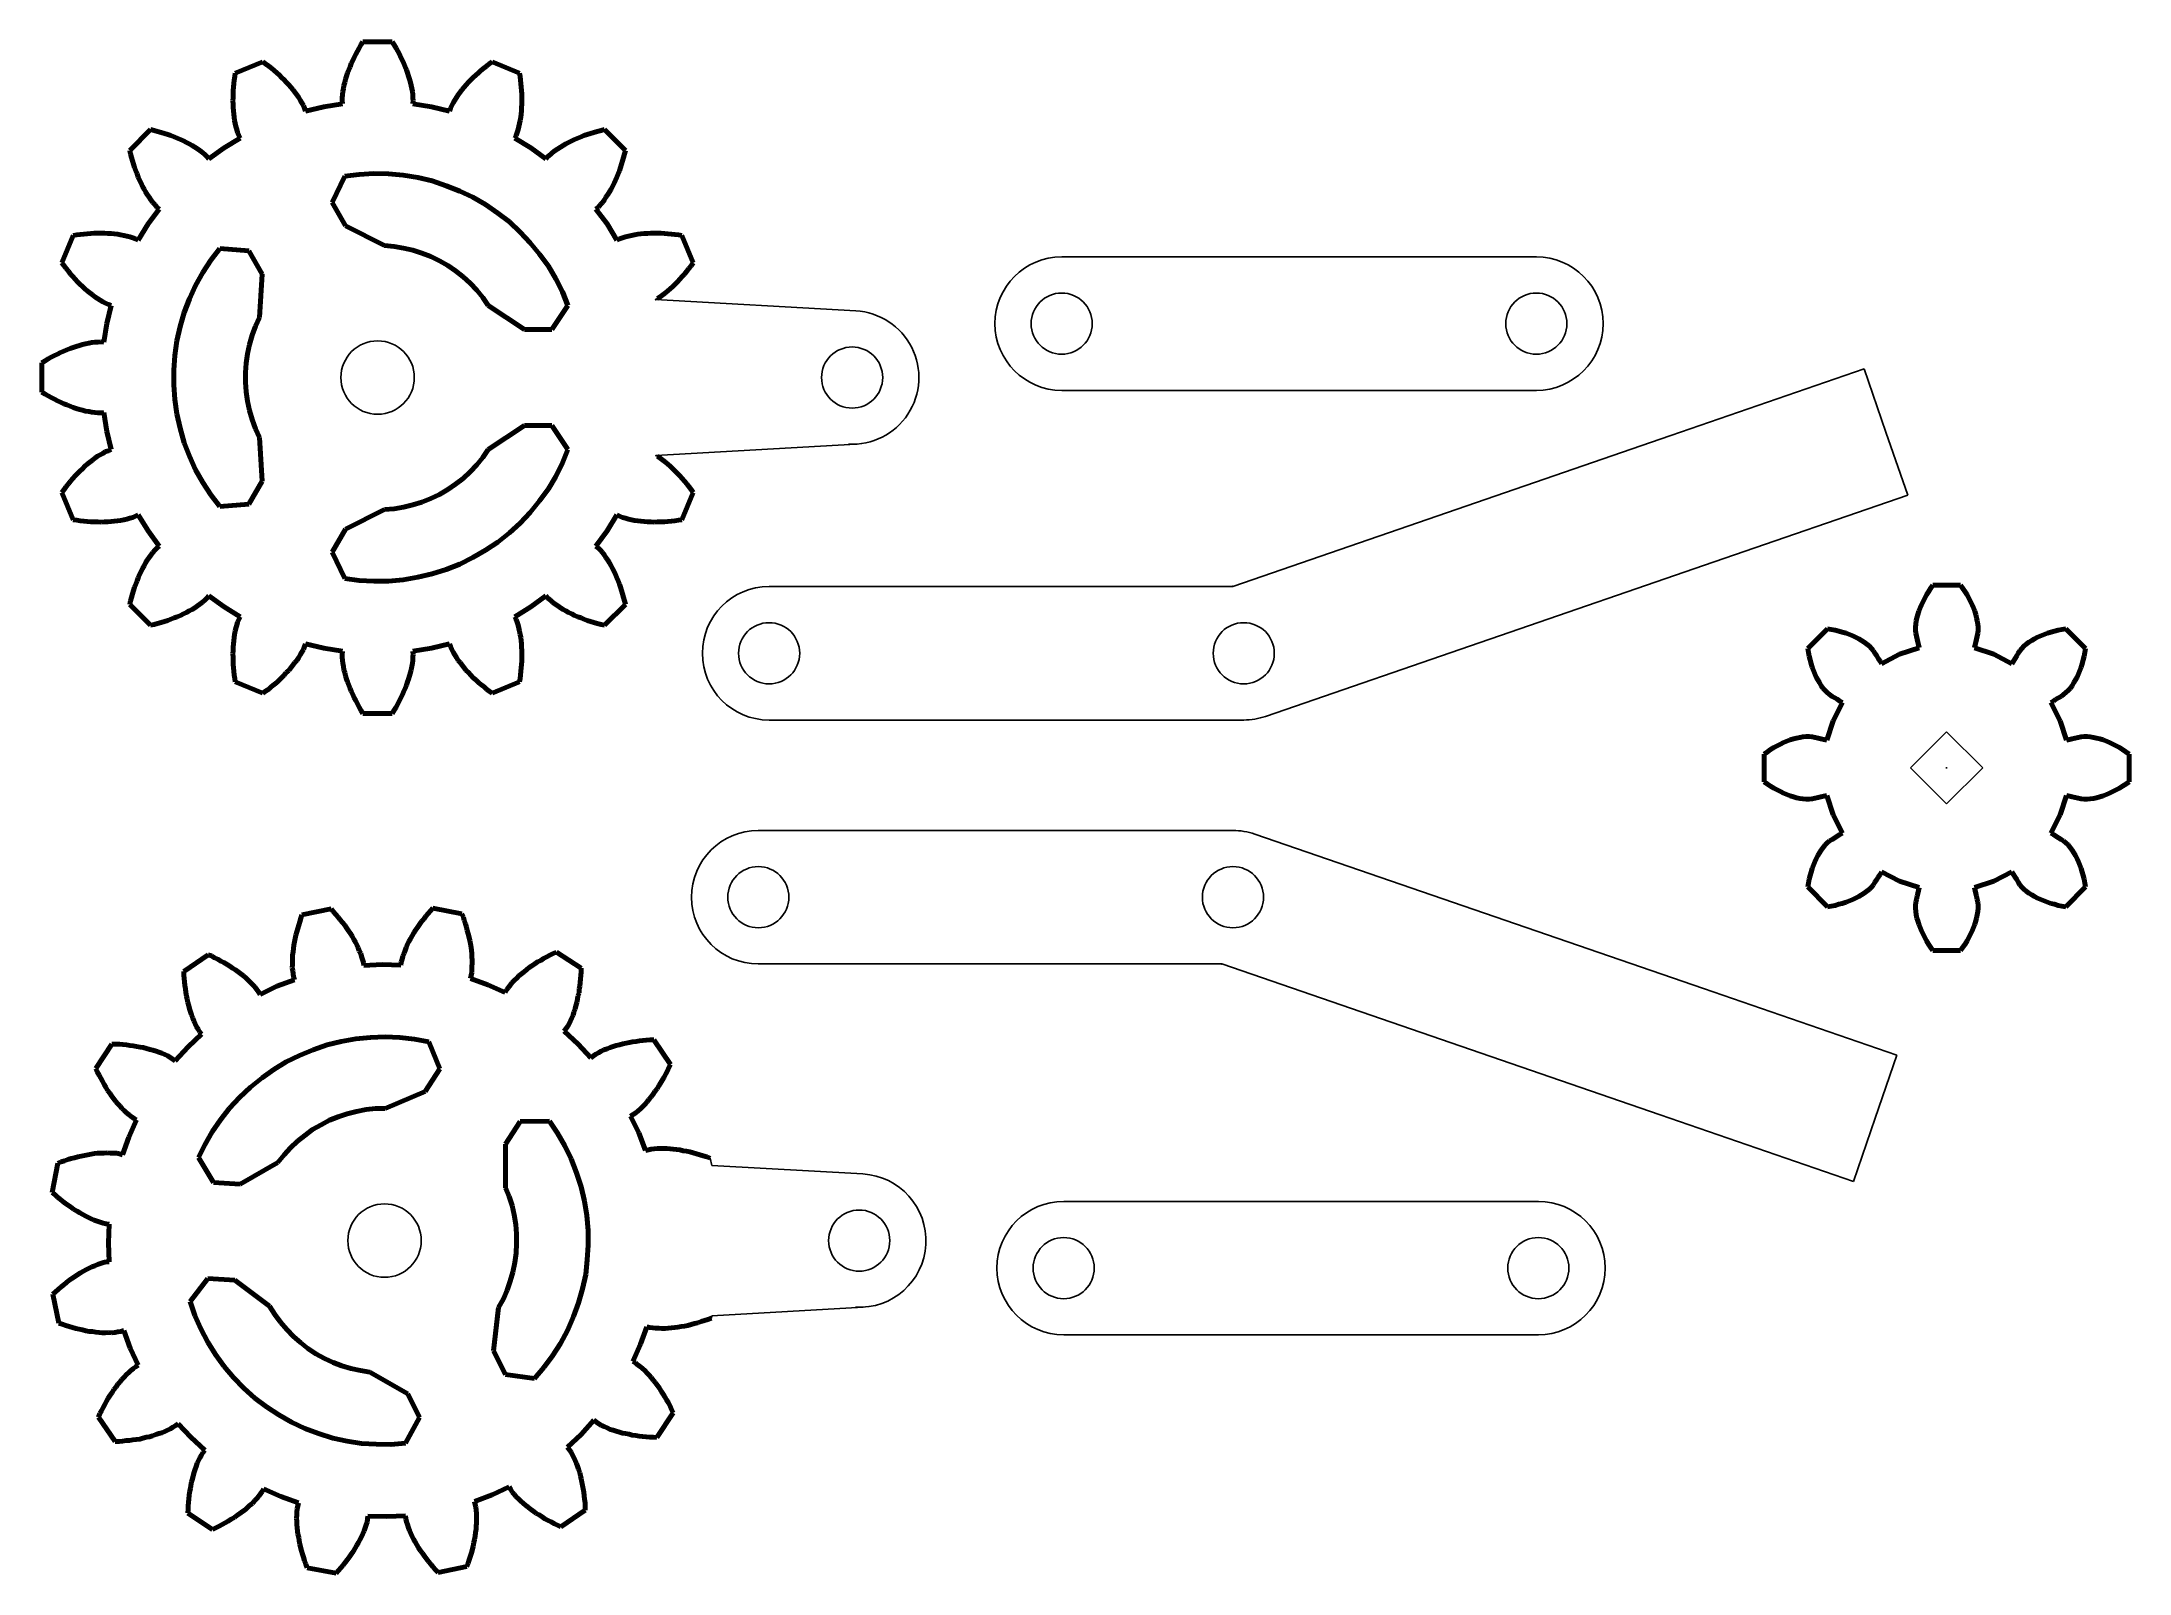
# Model space of a CAD drawing. Extents: x 3 to 159, y 10 to 125.
import ezdxf

# ---------------------------------------------------------------- set-up
doc = ezdxf.new("R2010")
doc.units = 0

msp = doc.modelspace()

# ---------------------------------------------------------------- linework, layer by layer
at = {"linetype": 'ByBlock'}
for p, q in [((79.15, 109.06), (114.71, 109.06)), ((48.72, 105.86), (48.86, 105.94)), ((48.72, 105.86), (63.73, 105.01)), ((139.27, 100.66), (124.79, 95.68)), ((140.9, 95.93), (139.27, 100.66)), ((79.15, 99.06), (114.71, 99.06)), ((91.96, 84.37), (124.79, 95.68)), ((140.9, 95.93), (142.53, 91.21)), ((48.75, 94.18), (63.73, 95.03)), ((48.75, 94.18), (48.86, 94.12)), ((142.53, 91.21), (128.04, 86.22)), ((128.04, 86.22), (94.42, 74.64)), ((57.23, 84.37), (91.96, 84.37)), ((91.96, 84.37), (91.96, 84.37)), ((57.23, 74.37), (92.79, 74.37)), ((145.44, 73.49), (142.74, 70.79)), ((148.16, 70.79), (145.44, 73.49)), ((142.74, 70.79), (145.44, 68.09)), ((145.39, 70.79), (145.48, 70.79)), ((145.44, 70.75), (145.44, 70.84)), ((145.44, 68.09), (148.16, 70.79)), ((56.42, 66.1), (91.98, 66.1)), ((127.23, 54.25), (93.61, 65.83)), ((56.42, 56.1), (91.14, 56.1)), ((91.14, 56.1), (91.14, 56.1)), ((91.14, 56.1), (123.98, 44.8)), ((141.72, 49.26), (127.23, 54.25)), ((140.09, 44.54), (141.72, 49.26)), ((138.46, 39.81), (123.98, 44.8)), ((140.09, 44.54), (138.46, 39.81)), ((52.82, 41.56), (52.93, 41.01)), ((52.93, 41.01), (64.26, 40.37)), ((79.3, 38.32), (114.86, 38.32)), ((52.91, 29.57), (52.94, 29.75)), ((52.94, 29.75), (64.27, 30.39)), ((79.3, 28.32), (114.86, 28.32))]:
    msp.add_line(p, q, dxfattribs=at)
at = {"color": 7, "lineweight": 211}
for points in [[(26.64, 124.94), (26.79, 125.17)], [(26.79, 125.17), (28.99, 125.17)], [(28.99, 125.17), (29.14, 124.94)], [(17.24, 122.82), (19.29, 123.67)], [(19.29, 123.67), (19.51, 123.52)], [(25.91, 123.54), (26.04, 123.77)], [(26.04, 123.77), (26.14, 123.99)], [(26.14, 123.99), (26.26, 124.24)], [(26.26, 124.24), (26.39, 124.47)], [(26.39, 124.47), (26.51, 124.69)], [(26.51, 124.69), (26.64, 124.94)], [(29.14, 124.94), (29.29, 124.69)], [(29.29, 124.69), (29.41, 124.47)], [(29.41, 124.47), (29.54, 124.24)], [(29.54, 124.24), (29.64, 123.99)], [(29.64, 123.99), (29.76, 123.77)], [(29.76, 123.77), (29.86, 123.54)], [(36.26, 123.52), (36.49, 123.67)], [(36.49, 123.67), (38.54, 122.82)], [(17.11, 121.77), (17.14, 122.04)], [(17.14, 122.04), (17.16, 122.29)], [(17.16, 122.29), (17.21, 122.57)], [(17.21, 122.57), (17.24, 122.82)], [(19.51, 123.52), (19.74, 123.34)], [(19.74, 123.34), (19.94, 123.19)], [(19.94, 123.19), (20.14, 123.02)], [(20.14, 123.02), (20.34, 122.84)], [(20.34, 122.84), (20.54, 122.67)], [(20.54, 122.67), (20.71, 122.49)], [(20.71, 122.49), (20.89, 122.32)], [(20.89, 122.32), (21.06, 122.14)], [(21.06, 122.14), (21.24, 121.94)], [(25.36, 121.89), (25.44, 122.12)], [(25.44, 122.12), (25.49, 122.37)], [(25.49, 122.37), (25.56, 122.59)], [(25.56, 122.59), (25.64, 122.84)], [(25.64, 122.84), (25.74, 123.07)], [(25.74, 123.07), (25.84, 123.29)], [(25.84, 123.29), (25.91, 123.54)], [(29.86, 123.54), (29.96, 123.29)], [(29.96, 123.29), (30.06, 123.07)], [(30.06, 123.07), (30.14, 122.84)], [(30.14, 122.84), (30.21, 122.59)], [(30.21, 122.59), (30.29, 122.37)], [(30.29, 122.37), (30.36, 122.12)], [(30.36, 122.12), (30.41, 121.89)], [(34.54, 121.94), (34.71, 122.14)], [(34.71, 122.14), (34.89, 122.32)], [(34.89, 122.32), (35.06, 122.49)], [(35.06, 122.49), (35.26, 122.67)], [(35.26, 122.67), (35.46, 122.84)], [(35.46, 122.84), (35.64, 123.02)], [(35.64, 123.02), (35.86, 123.19)], [(35.86, 123.19), (36.06, 123.34)], [(36.06, 123.34), (36.26, 123.52)], [(38.54, 122.82), (38.59, 122.57)], [(38.59, 122.57), (38.61, 122.29)], [(38.61, 122.29), (38.64, 122.04)], [(38.64, 122.04), (38.66, 121.77)], [(17.06, 120.74), (17.09, 120.99)], [(17.09, 120.49), (17.06, 120.74)], [(17.09, 121.52), (17.11, 121.77)], [(17.09, 121.24), (17.09, 121.52)], [(17.09, 120.99), (17.09, 121.24)], [(17.09, 120.24), (17.09, 120.49)], [(21.24, 121.94), (21.41, 121.77)], [(21.41, 121.77), (21.56, 121.59)], [(21.56, 121.59), (21.71, 121.39)], [(21.71, 121.39), (21.84, 121.19)], [(21.84, 121.19), (21.99, 120.99)], [(21.99, 120.99), (22.11, 120.79)], [(22.11, 120.79), (22.21, 120.59)], [(22.21, 120.59), (22.34, 120.39)], [(23.86, 120.29), (25.26, 120.52)], [(25.24, 120.97), (25.26, 121.19)], [(25.24, 120.74), (25.24, 120.97)], [(25.26, 120.52), (25.24, 120.74)], [(25.26, 121.19), (25.29, 121.44)], [(25.29, 121.44), (25.34, 121.67)], [(25.34, 121.67), (25.36, 121.89)], [(30.41, 121.89), (30.46, 121.67)], [(30.46, 121.67), (30.51, 121.44)], [(30.51, 121.44), (30.54, 121.19)], [(30.54, 121.19), (30.54, 120.97)], [(30.54, 120.97), (30.56, 120.74)], [(30.56, 120.74), (30.54, 120.52)], [(30.54, 120.52), (31.94, 120.29)], [(33.46, 120.39), (33.56, 120.59)], [(33.56, 120.59), (33.69, 120.79)], [(33.69, 120.79), (33.81, 120.99)], [(33.81, 120.99), (33.94, 121.19)], [(33.94, 121.19), (34.09, 121.39)], [(34.09, 121.39), (34.24, 121.59)], [(34.24, 121.59), (34.39, 121.77)], [(34.39, 121.77), (34.54, 121.94)], [(38.66, 121.77), (38.69, 121.52)], [(38.69, 121.52), (38.71, 121.24)], [(38.71, 120.49), (38.69, 120.24)], [(38.71, 121.24), (38.71, 120.99)], [(38.71, 120.99), (38.71, 120.74)], [(38.71, 120.74), (38.71, 120.49)], [(17.11, 119.99), (17.09, 120.24)], [(17.14, 119.74), (17.11, 119.99)], [(17.16, 119.52), (17.14, 119.74)], [(17.19, 119.27), (17.16, 119.52)], [(17.24, 119.04), (17.19, 119.27)], [(17.29, 118.82), (17.24, 119.04)], [(22.34, 120.39), (22.41, 120.19)], [(22.41, 120.19), (22.49, 119.97)], [(22.49, 119.97), (23.86, 120.29)], [(23.86, 120.29), (23.86, 120.29)], [(31.94, 120.29), (31.94, 120.29)], [(31.94, 120.29), (33.29, 119.97)], [(33.29, 119.97), (33.36, 120.19)], [(33.36, 120.19), (33.46, 120.39)], [(38.54, 119.04), (38.49, 118.82)], [(38.59, 119.27), (38.54, 119.04)], [(38.64, 119.52), (38.59, 119.27)], [(38.66, 119.74), (38.64, 119.52)], [(38.69, 119.99), (38.66, 119.74)], [(38.69, 120.24), (38.69, 119.99)], [(9.34, 117.02), (10.89, 118.59)], [(10.89, 118.59), (11.16, 118.52)], [(11.16, 118.52), (11.41, 118.44)], [(11.41, 118.44), (11.69, 118.37)], [(11.69, 118.37), (11.94, 118.29)], [(11.94, 118.29), (12.19, 118.22)], [(12.19, 118.22), (12.41, 118.14)], [(12.41, 118.14), (12.66, 118.04)], [(12.66, 118.04), (12.89, 117.94)], [(12.89, 117.94), (13.14, 117.84)], [(13.14, 117.84), (13.36, 117.74)], [(13.36, 117.74), (13.59, 117.62)], [(13.59, 117.62), (13.79, 117.52)], [(13.79, 117.52), (14.01, 117.39)], [(14.01, 117.39), (14.21, 117.27)], [(16.41, 117.22), (17.61, 117.94)], [(17.36, 118.59), (17.29, 118.82)], [(17.41, 118.37), (17.36, 118.59)], [(17.51, 118.14), (17.41, 118.37)], [(17.61, 117.94), (17.51, 118.14)], [(38.29, 118.14), (38.19, 117.94)], [(38.19, 117.94), (39.39, 117.22)], [(38.36, 118.37), (38.29, 118.14)], [(38.44, 118.59), (38.36, 118.37)], [(38.49, 118.82), (38.44, 118.59)], [(41.59, 117.27), (41.79, 117.39)], [(41.79, 117.39), (41.99, 117.52)], [(41.99, 117.52), (42.21, 117.62)], [(42.21, 117.62), (42.44, 117.74)], [(42.44, 117.74), (42.66, 117.84)], [(42.66, 117.84), (42.89, 117.94)], [(42.89, 117.94), (43.14, 118.04)], [(43.14, 118.04), (43.36, 118.14)], [(43.36, 118.14), (43.61, 118.22)], [(43.61, 118.22), (43.86, 118.29)], [(43.86, 118.29), (44.11, 118.37)], [(44.11, 118.37), (44.36, 118.44)], [(44.36, 118.44), (44.64, 118.52)], [(44.64, 118.52), (44.89, 118.59)], [(44.89, 118.59), (46.46, 117.02)], [(9.39, 116.77), (9.34, 117.02)], [(9.46, 116.49), (9.39, 116.77)], [(9.54, 116.24), (9.46, 116.49)], [(9.61, 115.99), (9.54, 116.24)], [(9.69, 115.74), (9.61, 115.99)], [(9.79, 115.49), (9.69, 115.74)], [(14.21, 117.27), (14.41, 117.14)], [(14.41, 117.14), (14.59, 117.02)], [(14.59, 117.02), (14.79, 116.87)], [(14.79, 116.87), (14.96, 116.72)], [(14.96, 116.72), (15.11, 116.57)], [(15.11, 116.57), (15.26, 116.39)], [(15.26, 116.39), (16.41, 117.22)], [(16.41, 117.22), (16.41, 117.22)], [(39.39, 117.22), (39.39, 117.22)], [(39.39, 117.22), (40.51, 116.39)], [(40.51, 116.39), (40.66, 116.57)], [(40.66, 116.57), (40.84, 116.72)], [(40.84, 116.72), (41.01, 116.87)], [(41.01, 116.87), (41.19, 117.02)], [(41.19, 117.02), (41.39, 117.14)], [(41.39, 117.14), (41.59, 117.27)], [(46.09, 115.74), (46.01, 115.49)], [(46.16, 115.99), (46.09, 115.74)], [(46.24, 116.24), (46.16, 115.99)], [(46.31, 116.49), (46.24, 116.24)], [(46.39, 116.77), (46.31, 116.49)], [(46.46, 117.02), (46.39, 116.77)], [(9.89, 115.27), (9.79, 115.49)], [(9.96, 115.02), (9.89, 115.27)], [(10.06, 114.79), (9.96, 115.02)], [(10.19, 114.57), (10.06, 114.79)], [(10.29, 114.34), (10.19, 114.57)], [(10.41, 114.12), (10.29, 114.34)], [(25.44, 115.09), (24.49, 113.12)], [(26.51, 115.22), (25.44, 115.09)], [(27.61, 115.29), (26.51, 115.22)], [(28.71, 115.27), (27.61, 115.29)], [(29.81, 115.17), (28.71, 115.27)], [(30.91, 114.99), (29.81, 115.17)], [(31.99, 114.74), (30.91, 114.99)], [(33.04, 114.39), (31.99, 114.74)], [(34.06, 113.99), (33.04, 114.39)], [(45.49, 114.34), (45.39, 114.12)], [(45.61, 114.57), (45.49, 114.34)], [(45.71, 114.79), (45.61, 114.57)], [(45.81, 115.02), (45.71, 114.79)], [(45.91, 115.27), (45.81, 115.02)], [(46.01, 115.49), (45.91, 115.27)], [(10.51, 113.92), (10.41, 114.12)], [(10.64, 113.72), (10.51, 113.92)], [(10.79, 113.52), (10.64, 113.72)], [(10.71, 111.52), (11.54, 112.64)], [(10.91, 113.32), (10.79, 113.52)], [(11.06, 113.14), (10.91, 113.32)], [(11.21, 112.97), (11.06, 113.14)], [(11.36, 112.79), (11.21, 112.97)], [(11.54, 112.64), (11.36, 112.79)], [(24.49, 113.12), (25.49, 111.37)], [(35.04, 113.52), (34.06, 113.99)], [(35.99, 112.97), (35.04, 113.52)], [(36.91, 112.34), (35.99, 112.97)], [(44.44, 112.79), (44.26, 112.64)], [(44.26, 112.64), (45.09, 111.52)], [(44.59, 112.97), (44.44, 112.79)], [(44.74, 113.14), (44.59, 112.97)], [(44.89, 113.32), (44.74, 113.14)], [(45.01, 113.52), (44.89, 113.32)], [(45.14, 113.72), (45.01, 113.52)], [(45.26, 113.92), (45.14, 113.72)], [(45.39, 114.12), (45.26, 113.92)], [(9.96, 110.32), (10.71, 111.52)], [(10.71, 111.52), (10.71, 111.52)], [(25.49, 111.37), (28.41, 109.92)], [(37.79, 111.67), (36.91, 112.34)], [(38.59, 110.92), (37.79, 111.67)], [(45.09, 111.52), (45.09, 111.52)], [(45.09, 111.52), (45.81, 110.32)], [(4.24, 108.62), (5.09, 110.67)], [(5.09, 110.67), (5.36, 110.72)], [(5.36, 110.72), (5.61, 110.74)], [(5.61, 110.74), (5.89, 110.77)], [(5.89, 110.77), (6.14, 110.79)], [(6.14, 110.79), (6.41, 110.82)], [(6.41, 110.82), (6.66, 110.84)], [(6.66, 110.84), (6.94, 110.84)], [(6.94, 110.84), (7.19, 110.84)], [(7.19, 110.84), (7.44, 110.84)], [(7.44, 110.84), (7.69, 110.82)], [(7.69, 110.82), (7.94, 110.82)], [(7.94, 110.82), (8.16, 110.79)], [(8.16, 110.79), (8.41, 110.77)], [(8.41, 110.77), (8.64, 110.72)], [(8.64, 110.72), (8.89, 110.67)], [(8.89, 110.67), (9.11, 110.62)], [(9.11, 110.62), (9.34, 110.57)], [(9.34, 110.57), (9.56, 110.49)], [(9.56, 110.49), (9.76, 110.42)], [(9.76, 110.42), (9.96, 110.32)], [(16.09, 109.69), (15.41, 108.82)], [(18.26, 109.52), (16.09, 109.69)], [(19.26, 107.77), (18.26, 109.52)], [(28.41, 109.92), (29.14, 109.84)], [(29.14, 109.84), (29.84, 109.72)], [(29.84, 109.72), (30.54, 109.57)], [(30.54, 109.57), (31.21, 109.34)], [(39.34, 110.12), (38.59, 110.92)], [(40.04, 109.27), (39.34, 110.12)], [(45.81, 110.32), (46.01, 110.42)], [(46.01, 110.42), (46.24, 110.49)], [(46.24, 110.49), (46.46, 110.57)], [(46.46, 110.57), (46.69, 110.62)], [(46.69, 110.62), (46.91, 110.67)], [(46.91, 110.67), (47.14, 110.72)], [(47.14, 110.72), (47.39, 110.77)], [(47.39, 110.77), (47.61, 110.79)], [(47.61, 110.79), (47.86, 110.82)], [(47.86, 110.82), (48.11, 110.82)], [(48.11, 110.82), (48.36, 110.84)], [(48.36, 110.84), (48.61, 110.84)], [(48.61, 110.84), (48.86, 110.84)], [(48.86, 110.84), (49.11, 110.84)], [(49.11, 110.84), (49.39, 110.82)], [(49.39, 110.82), (49.64, 110.79)], [(49.64, 110.79), (49.91, 110.77)], [(49.91, 110.77), (50.16, 110.74)], [(50.16, 110.74), (50.44, 110.72)], [(50.44, 110.72), (50.69, 110.67)], [(50.69, 110.67), (51.54, 108.62)], [(4.41, 108.39), (4.24, 108.62)], [(4.56, 108.19), (4.41, 108.39)], [(4.74, 107.99), (4.56, 108.19)], [(4.89, 107.77), (4.74, 107.99)], [(15.41, 108.82), (14.81, 107.89)], [(31.21, 109.34), (31.89, 109.09)], [(31.89, 109.09), (32.54, 108.77)], [(32.54, 108.77), (33.16, 108.42)], [(33.16, 108.42), (33.74, 108.02)], [(33.74, 108.02), (34.31, 107.57)], [(40.69, 108.37), (40.04, 109.27)], [(41.24, 107.42), (40.69, 108.37)], [(51.06, 107.99), (50.89, 107.77)], [(51.21, 108.19), (51.06, 107.99)], [(51.39, 108.39), (51.21, 108.19)], [(51.54, 108.62), (51.39, 108.39)], [(5.06, 107.59), (4.89, 107.77)], [(5.24, 107.39), (5.06, 107.59)], [(5.41, 107.19), (5.24, 107.39)], [(5.59, 107.02), (5.41, 107.19)], [(5.79, 106.84), (5.59, 107.02)], [(5.96, 106.67), (5.79, 106.84)], [(6.14, 106.52), (5.96, 106.67)], [(6.34, 106.37), (6.14, 106.52)], [(6.54, 106.22), (6.34, 106.37)], [(14.26, 106.92), (13.81, 105.92)], [(14.81, 107.89), (14.26, 106.92)], [(19.06, 104.52), (19.26, 107.77)], [(34.31, 107.57), (34.84, 107.09)], [(34.84, 107.09), (35.34, 106.57)], [(35.34, 106.57), (35.79, 106.02)], [(41.74, 106.44), (41.24, 107.42)], [(42.16, 105.42), (41.74, 106.44)], [(49.46, 106.37), (49.26, 106.22)], [(49.64, 106.52), (49.46, 106.37)], [(49.81, 106.67), (49.64, 106.52)], [(50.01, 106.84), (49.81, 106.67)], [(50.19, 107.02), (50.01, 106.84)], [(50.36, 107.19), (50.19, 107.02)], [(50.54, 107.39), (50.36, 107.19)], [(50.71, 107.59), (50.54, 107.39)], [(50.89, 107.77), (50.71, 107.59)], [(6.71, 106.07), (6.54, 106.22)], [(6.91, 105.94), (6.71, 106.07)], [(7.11, 105.82), (6.91, 105.94)], [(7.31, 105.69), (7.11, 105.82)], [(7.51, 105.59), (7.31, 105.69)], [(7.74, 105.49), (7.51, 105.59)], [(7.61, 104.07), (7.94, 105.42)], [(7.94, 105.42), (7.74, 105.49)], [(13.41, 104.89), (13.11, 103.84)], [(13.81, 105.92), (13.41, 104.89)], [(35.79, 106.02), (36.19, 105.42)], [(36.19, 105.42), (38.91, 103.62)], [(40.94, 103.62), (42.16, 105.42)], [(49.06, 106.07), (48.86, 105.94)], [(49.26, 106.22), (49.06, 106.07)], [(7.39, 102.67), (7.61, 104.07)], [(7.61, 104.07), (7.61, 104.07)], [(13.11, 103.84), (12.86, 102.77)], [(18.51, 103.19), (18.76, 103.87)], [(18.76, 103.87), (19.06, 104.52)], [(38.91, 103.62), (40.94, 103.62)], [(3.44, 101.54), (3.69, 101.67)], [(3.69, 101.67), (3.91, 101.77)], [(3.91, 101.77), (4.14, 101.89)], [(4.14, 101.89), (4.39, 101.99)], [(4.39, 101.99), (4.61, 102.09)], [(4.61, 102.09), (4.86, 102.19)], [(4.86, 102.19), (5.09, 102.27)], [(5.09, 102.27), (5.31, 102.34)], [(5.31, 102.34), (5.56, 102.42)], [(5.56, 102.42), (5.79, 102.49)], [(5.79, 102.49), (6.01, 102.54)], [(6.01, 102.54), (6.26, 102.59)], [(6.26, 102.59), (6.49, 102.64)], [(6.49, 102.64), (6.71, 102.67)], [(6.71, 102.67), (6.94, 102.67)], [(6.94, 102.67), (7.16, 102.69)], [(7.16, 102.69), (7.39, 102.67)], [(12.71, 101.67), (12.64, 100.57)], [(12.86, 102.77), (12.71, 101.67)], [(18.06, 101.09), (18.16, 101.79)], [(18.16, 101.79), (18.31, 102.49)], [(18.31, 102.49), (18.51, 103.19)], [(2.74, 101.12), (2.99, 101.27)], [(2.74, 98.92), (2.74, 101.12)], [(2.99, 101.27), (3.21, 101.42)], [(3.21, 101.42), (3.44, 101.54)], [(12.64, 100.57), (12.64, 99.47)], [(17.99, 100.39), (18.06, 101.09)], [(17.99, 99.67), (17.99, 100.39)], [(2.99, 98.77), (2.74, 98.92)], [(3.21, 98.64), (2.99, 98.77)], [(3.44, 98.52), (3.21, 98.64)], [(12.64, 99.47), (12.71, 98.37)], [(18.06, 98.94), (17.99, 99.67)], [(18.16, 98.24), (18.06, 98.94)], [(3.69, 98.39), (3.44, 98.52)], [(3.91, 98.27), (3.69, 98.39)], [(4.14, 98.17), (3.91, 98.27)], [(4.39, 98.04), (4.14, 98.17)], [(4.61, 97.97), (4.39, 98.04)], [(4.86, 97.87), (4.61, 97.97)], [(5.09, 97.77), (4.86, 97.87)], [(5.31, 97.69), (5.09, 97.77)], [(5.56, 97.62), (5.31, 97.69)], [(5.79, 97.57), (5.56, 97.62)], [(6.01, 97.49), (5.79, 97.57)], [(6.26, 97.47), (6.01, 97.49)], [(6.49, 97.42), (6.26, 97.47)], [(6.71, 97.39), (6.49, 97.42)], [(6.94, 97.37), (6.71, 97.39)], [(7.16, 97.37), (6.94, 97.37)], [(7.39, 97.39), (7.16, 97.37)], [(7.61, 95.99), (7.39, 97.39)], [(12.71, 98.37), (12.86, 97.29)], [(12.86, 97.29), (13.11, 96.22)], [(18.31, 97.54), (18.16, 98.24)], [(18.51, 96.87), (18.31, 97.54)], [(7.94, 94.62), (7.61, 95.99)], [(7.61, 95.99), (7.61, 95.99)], [(13.11, 96.22), (13.41, 95.14)], [(18.76, 96.19), (18.51, 96.87)], [(19.06, 95.54), (18.76, 96.19)], [(19.26, 92.27), (19.06, 95.54)], [(38.91, 96.42), (36.19, 94.62)], [(40.94, 96.42), (38.91, 96.42)], [(42.16, 94.62), (40.94, 96.42)], [(6.34, 93.69), (6.54, 93.84)], [(6.54, 93.84), (6.71, 93.97)], [(6.71, 93.97), (6.91, 94.12)], [(6.91, 94.12), (7.11, 94.24)], [(7.11, 94.24), (7.31, 94.34)], [(7.31, 94.34), (7.51, 94.47)], [(7.51, 94.47), (7.74, 94.54)], [(7.74, 94.54), (7.94, 94.62)], [(13.41, 95.14), (13.81, 94.12)], [(13.81, 94.12), (14.26, 93.12)], [(35.79, 94.04), (35.34, 93.49)], [(36.19, 94.62), (35.79, 94.04)], [(41.74, 93.62), (42.16, 94.62)], [(48.86, 94.12), (49.06, 93.97)], [(49.06, 93.97), (49.26, 93.84)], [(49.26, 93.84), (49.46, 93.69)], [(4.89, 92.27), (5.06, 92.47)], [(5.06, 92.47), (5.24, 92.67)], [(5.24, 92.67), (5.41, 92.84)], [(5.41, 92.84), (5.59, 93.02)], [(5.59, 93.02), (5.79, 93.19)], [(5.79, 93.19), (5.96, 93.37)], [(5.96, 93.37), (6.14, 93.54)], [(6.14, 93.54), (6.34, 93.69)], [(14.26, 93.12), (14.81, 92.17)], [(34.31, 92.47), (33.74, 92.04)], [(34.84, 92.97), (34.31, 92.47)], [(35.34, 93.49), (34.84, 92.97)], [(40.69, 91.69), (41.24, 92.62)], [(41.24, 92.62), (41.74, 93.62)], [(49.46, 93.69), (49.64, 93.54)], [(49.64, 93.54), (49.81, 93.37)], [(49.81, 93.37), (50.01, 93.19)], [(50.01, 93.19), (50.19, 93.02)], [(50.19, 93.02), (50.36, 92.84)], [(50.36, 92.84), (50.54, 92.67)], [(50.54, 92.67), (50.71, 92.47)], [(50.71, 92.47), (50.89, 92.27)], [(4.24, 91.42), (4.41, 91.64)], [(5.09, 89.37), (4.24, 91.42)], [(4.41, 91.64), (4.56, 91.87)], [(4.56, 91.87), (4.74, 92.07)], [(4.74, 92.07), (4.89, 92.27)], [(14.81, 92.17), (15.41, 91.24)], [(15.41, 91.24), (16.09, 90.37)], [(18.26, 90.54), (19.26, 92.27)], [(31.89, 90.97), (31.21, 90.69)], [(32.54, 91.27), (31.89, 90.97)], [(33.16, 91.64), (32.54, 91.27)], [(33.74, 92.04), (33.16, 91.64)], [(39.34, 89.92), (40.04, 90.79)], [(40.04, 90.79), (40.69, 91.69)], [(51.54, 91.42), (50.69, 89.37)], [(50.89, 92.27), (51.06, 92.07)], [(51.06, 92.07), (51.21, 91.87)], [(51.21, 91.87), (51.39, 91.64)], [(51.39, 91.64), (51.54, 91.42)], [(5.36, 89.34), (5.09, 89.37)], [(5.61, 89.29), (5.36, 89.34)], [(5.89, 89.27), (5.61, 89.29)], [(6.14, 89.24), (5.89, 89.27)], [(6.41, 89.22), (6.14, 89.24)], [(6.66, 89.22), (6.41, 89.22)], [(6.94, 89.22), (6.66, 89.22)], [(7.19, 89.19), (6.94, 89.22)], [(7.44, 89.22), (7.19, 89.19)], [(7.69, 89.22), (7.44, 89.22)], [(7.94, 89.24), (7.69, 89.22)], [(8.16, 89.27), (7.94, 89.24)], [(8.41, 89.29), (8.16, 89.27)], [(8.64, 89.32), (8.41, 89.29)], [(8.89, 89.37), (8.64, 89.32)], [(9.11, 89.42), (8.89, 89.37)], [(9.34, 89.49), (9.11, 89.42)], [(9.56, 89.54), (9.34, 89.49)], [(9.76, 89.64), (9.56, 89.54)], [(9.96, 89.74), (9.76, 89.64)], [(10.71, 88.54), (9.96, 89.74)], [(16.09, 90.37), (18.26, 90.54)], [(28.41, 90.14), (25.49, 88.67)], [(29.14, 90.19), (28.41, 90.14)], [(29.84, 90.32), (29.14, 90.19)], [(30.54, 90.49), (29.84, 90.32)], [(31.21, 90.69), (30.54, 90.49)], [(38.59, 89.12), (39.34, 89.92)], [(45.81, 89.74), (45.09, 88.54)], [(46.01, 89.64), (45.81, 89.74)], [(46.24, 89.54), (46.01, 89.64)], [(46.46, 89.49), (46.24, 89.54)], [(46.69, 89.42), (46.46, 89.49)], [(46.91, 89.37), (46.69, 89.42)], [(47.14, 89.32), (46.91, 89.37)], [(47.39, 89.29), (47.14, 89.32)], [(47.61, 89.27), (47.39, 89.29)], [(47.86, 89.24), (47.61, 89.27)], [(48.11, 89.22), (47.86, 89.24)], [(48.36, 89.22), (48.11, 89.22)], [(48.61, 89.19), (48.36, 89.22)], [(48.86, 89.22), (48.61, 89.19)], [(49.11, 89.22), (48.86, 89.22)], [(49.39, 89.22), (49.11, 89.22)], [(49.64, 89.24), (49.39, 89.22)], [(49.91, 89.27), (49.64, 89.24)], [(50.16, 89.29), (49.91, 89.27)], [(50.44, 89.34), (50.16, 89.29)], [(50.69, 89.37), (50.44, 89.34)], [(11.54, 87.39), (10.71, 88.54)], [(10.71, 88.54), (10.71, 88.54)], [(25.49, 88.67), (24.49, 86.94)], [(35.99, 87.09), (36.91, 87.69)], [(36.91, 87.69), (37.79, 88.39)], [(37.79, 88.39), (38.59, 89.12)], [(45.09, 88.54), (44.26, 87.39)], [(45.09, 88.54), (45.09, 88.54)], [(10.41, 85.92), (10.51, 86.14)], [(10.51, 86.14), (10.64, 86.34)], [(10.64, 86.34), (10.79, 86.54)], [(10.79, 86.54), (10.91, 86.72)], [(10.91, 86.72), (11.06, 86.92)], [(11.06, 86.92), (11.21, 87.09)], [(11.21, 87.09), (11.36, 87.24)], [(11.36, 87.24), (11.54, 87.39)], [(24.49, 86.94), (25.44, 84.97)], [(33.04, 85.64), (34.06, 86.04)], [(34.06, 86.04), (35.04, 86.54)], [(35.04, 86.54), (35.99, 87.09)], [(44.26, 87.39), (44.44, 87.24)], [(44.44, 87.24), (44.59, 87.09)], [(44.59, 87.09), (44.74, 86.92)], [(44.74, 86.92), (44.89, 86.72)], [(44.89, 86.72), (45.01, 86.54)], [(45.01, 86.54), (45.14, 86.34)], [(45.14, 86.34), (45.26, 86.14)], [(45.26, 86.14), (45.39, 85.92)], [(9.69, 84.32), (9.79, 84.54)], [(9.79, 84.54), (9.89, 84.79)], [(9.89, 84.79), (9.96, 85.02)], [(9.96, 85.02), (10.06, 85.27)], [(10.06, 85.27), (10.19, 85.49)], [(10.19, 85.49), (10.29, 85.72)], [(10.29, 85.72), (10.41, 85.92)], [(25.44, 84.97), (26.51, 84.82)], [(26.51, 84.82), (27.61, 84.77)], [(27.61, 84.77), (28.71, 84.77)], [(28.71, 84.77), (29.81, 84.87)], [(29.81, 84.87), (30.91, 85.07)], [(30.91, 85.07), (31.99, 85.32)], [(31.99, 85.32), (33.04, 85.64)], [(45.39, 85.92), (45.49, 85.72)], [(45.49, 85.72), (45.61, 85.49)], [(45.61, 85.49), (45.71, 85.27)], [(45.71, 85.27), (45.81, 85.02)], [(45.81, 85.02), (45.91, 84.79)], [(45.91, 84.79), (46.01, 84.54)], [(46.01, 84.54), (46.09, 84.32)], [(144.23, 84.22), (144.41, 84.47)], [(144.41, 84.47), (146.48, 84.47)], [(146.48, 84.47), (146.66, 84.22)], [(9.34, 83.02), (9.39, 83.29)], [(10.89, 81.47), (9.34, 83.02)], [(9.39, 83.29), (9.46, 83.54)], [(9.46, 83.54), (9.54, 83.82)], [(9.54, 83.82), (9.61, 84.07)], [(9.61, 84.07), (9.69, 84.32)], [(14.41, 82.92), (14.21, 82.77)], [(14.59, 83.04), (14.41, 82.92)], [(14.79, 83.19), (14.59, 83.04)], [(14.96, 83.34), (14.79, 83.19)], [(15.11, 83.49), (14.96, 83.34)], [(15.26, 83.67), (15.11, 83.49)], [(16.41, 82.84), (15.26, 83.67)], [(40.51, 83.67), (39.39, 82.84)], [(40.66, 83.49), (40.51, 83.67)], [(40.84, 83.34), (40.66, 83.49)], [(41.01, 83.19), (40.84, 83.34)], [(41.19, 83.04), (41.01, 83.19)], [(41.39, 82.92), (41.19, 83.04)], [(41.59, 82.77), (41.39, 82.92)], [(46.46, 83.02), (44.89, 81.47)], [(46.09, 84.32), (46.16, 84.07)], [(46.16, 84.07), (46.24, 83.82)], [(46.24, 83.82), (46.31, 83.54)], [(46.31, 83.54), (46.39, 83.29)], [(46.39, 83.29), (46.46, 83.02)], [(143.46, 82.77), (143.56, 82.99)], [(143.56, 82.99), (143.68, 83.24)], [(143.68, 83.24), (143.81, 83.49)], [(143.81, 83.49), (143.93, 83.74)], [(143.93, 83.74), (144.08, 83.97)], [(144.08, 83.97), (144.23, 84.22)], [(146.66, 84.22), (146.83, 83.97)], [(146.83, 83.97), (146.98, 83.74)], [(146.98, 83.74), (147.11, 83.49)], [(147.11, 83.49), (147.23, 83.24)], [(147.23, 83.24), (147.36, 82.99)], [(147.36, 82.99), (147.46, 82.77)], [(11.16, 81.52), (10.89, 81.47)], [(11.41, 81.59), (11.16, 81.52)], [(11.69, 81.67), (11.41, 81.59)], [(11.94, 81.74), (11.69, 81.67)], [(12.19, 81.82), (11.94, 81.74)], [(12.41, 81.92), (12.19, 81.82)], [(12.66, 82.02), (12.41, 81.92)], [(12.89, 82.09), (12.66, 82.02)], [(13.14, 82.19), (12.89, 82.09)], [(13.36, 82.32), (13.14, 82.19)], [(13.59, 82.42), (13.36, 82.32)], [(13.79, 82.54), (13.59, 82.42)], [(14.01, 82.64), (13.79, 82.54)], [(14.21, 82.77), (14.01, 82.64)], [(17.61, 82.09), (16.41, 82.84)], [(16.41, 82.84), (16.41, 82.84)], [(17.29, 81.24), (17.36, 81.47)], [(17.36, 81.47), (17.41, 81.69)], [(17.41, 81.69), (17.51, 81.89)], [(17.51, 81.89), (17.61, 82.09)], [(39.39, 82.84), (38.19, 82.09)], [(38.19, 82.09), (38.29, 81.89)], [(38.29, 81.89), (38.36, 81.69)], [(38.36, 81.69), (38.44, 81.47)], [(38.44, 81.47), (38.49, 81.24)], [(39.39, 82.84), (39.39, 82.84)], [(41.79, 82.64), (41.59, 82.77)], [(41.99, 82.54), (41.79, 82.64)], [(42.21, 82.42), (41.99, 82.54)], [(42.44, 82.32), (42.21, 82.42)], [(42.66, 82.19), (42.44, 82.32)], [(42.89, 82.09), (42.66, 82.19)], [(43.14, 82.02), (42.89, 82.09)], [(43.36, 81.92), (43.14, 82.02)], [(43.61, 81.82), (43.36, 81.92)], [(43.86, 81.74), (43.61, 81.82)], [(44.11, 81.67), (43.86, 81.74)], [(44.36, 81.59), (44.11, 81.67)], [(44.64, 81.52), (44.36, 81.59)], [(44.89, 81.47), (44.64, 81.52)], [(143.11, 81.32), (143.13, 81.54)], [(143.13, 81.54), (143.16, 81.79)], [(143.16, 81.79), (143.21, 82.02)], [(143.21, 82.02), (143.28, 82.27)], [(143.28, 82.27), (143.36, 82.52)], [(143.36, 82.52), (143.46, 82.77)], [(147.46, 82.77), (147.56, 82.52)], [(147.56, 82.52), (147.63, 82.27)], [(147.63, 82.27), (147.68, 82.02)], [(147.68, 82.02), (147.73, 81.79)], [(147.73, 81.79), (147.78, 81.54)], [(147.78, 81.54), (147.81, 81.32)], [(17.09, 79.82), (17.11, 80.07)], [(17.09, 79.57), (17.09, 79.82)], [(17.11, 80.07), (17.14, 80.29)], [(17.14, 80.29), (17.16, 80.54)], [(17.16, 80.54), (17.19, 80.77)], [(17.19, 80.77), (17.24, 81.02)], [(17.24, 81.02), (17.29, 81.24)], [(22.41, 79.87), (22.34, 79.64)], [(22.49, 80.07), (22.41, 79.87)], [(23.86, 79.74), (22.49, 80.07)], [(33.29, 80.07), (31.94, 79.74)], [(33.36, 79.87), (33.29, 80.07)], [(33.46, 79.64), (33.36, 79.87)], [(38.49, 81.24), (38.54, 81.02)], [(38.54, 81.02), (38.59, 80.77)], [(38.59, 80.77), (38.64, 80.54)], [(38.64, 80.54), (38.66, 80.29)], [(38.66, 80.29), (38.69, 80.07)], [(38.69, 80.07), (38.69, 79.82)], [(38.69, 79.82), (38.71, 79.57)], [(135.06, 79.72), (136.53, 81.19)], [(136.53, 81.19), (136.81, 81.14)], [(136.81, 81.14), (137.11, 81.09)], [(137.11, 81.09), (137.38, 81.02)], [(137.38, 81.02), (137.63, 80.94)], [(137.63, 80.94), (137.91, 80.87)], [(137.91, 80.87), (138.16, 80.77)], [(138.16, 80.77), (138.41, 80.67)], [(138.41, 80.67), (138.63, 80.57)], [(138.63, 80.57), (138.88, 80.44)], [(138.88, 80.44), (139.08, 80.32)], [(139.08, 80.32), (139.28, 80.19)], [(139.28, 80.19), (139.48, 80.04)], [(139.48, 80.04), (139.68, 79.89)], [(139.68, 79.89), (139.83, 79.72)], [(141.93, 79.29), (143.38, 79.77)], [(143.11, 81.09), (143.11, 81.32)], [(143.13, 80.87), (143.11, 81.09)], [(143.18, 80.64), (143.13, 80.87)], [(143.23, 80.42), (143.18, 80.64)], [(143.28, 80.19), (143.23, 80.42)], [(143.33, 79.99), (143.28, 80.19)], [(143.38, 79.77), (143.33, 79.99)], [(147.58, 79.99), (147.53, 79.77)], [(147.53, 79.77), (148.98, 79.29)], [(147.63, 80.19), (147.58, 79.99)], [(147.68, 80.42), (147.63, 80.19)], [(147.73, 80.64), (147.68, 80.42)], [(147.78, 80.87), (147.73, 80.64)], [(147.81, 81.09), (147.78, 80.87)], [(147.81, 81.32), (147.81, 81.09)], [(151.08, 79.72), (151.23, 79.89)], [(151.23, 79.89), (151.41, 80.04)], [(151.41, 80.04), (151.61, 80.19)], [(151.61, 80.19), (151.83, 80.32)], [(151.83, 80.32), (152.03, 80.44)], [(152.03, 80.44), (152.26, 80.57)], [(152.26, 80.57), (152.51, 80.67)], [(152.51, 80.67), (152.76, 80.77)], [(152.76, 80.77), (153.01, 80.87)], [(153.01, 80.87), (153.26, 80.94)], [(153.26, 80.94), (153.53, 81.02)], [(153.53, 81.02), (153.81, 81.09)], [(153.81, 81.09), (154.08, 81.14)], [(154.08, 81.14), (154.38, 81.19)], [(154.38, 81.19), (155.86, 79.72)], [(17.06, 79.32), (17.09, 79.57)], [(17.09, 79.07), (17.06, 79.32)], [(17.09, 78.79), (17.09, 79.07)], [(17.09, 78.54), (17.09, 78.79)], [(17.11, 78.27), (17.09, 78.54)], [(17.14, 78.02), (17.11, 78.27)], [(21.41, 78.27), (21.24, 78.09)], [(21.56, 78.47), (21.41, 78.27)], [(21.71, 78.67), (21.56, 78.47)], [(21.84, 78.84), (21.71, 78.67)], [(21.99, 79.04), (21.84, 78.84)], [(22.11, 79.24), (21.99, 79.04)], [(22.21, 79.44), (22.11, 79.24)], [(22.34, 79.64), (22.21, 79.44)], [(25.26, 79.52), (23.86, 79.74)], [(23.86, 79.74), (23.86, 79.74)], [(25.24, 79.29), (25.26, 79.52)], [(25.24, 79.07), (25.24, 79.29)], [(25.26, 78.84), (25.24, 79.07)], [(25.29, 78.62), (25.26, 78.84)], [(25.34, 78.39), (25.29, 78.62)], [(25.36, 78.14), (25.34, 78.39)], [(30.46, 78.39), (30.41, 78.14)], [(30.51, 78.62), (30.46, 78.39)], [(30.54, 78.84), (30.51, 78.62)], [(31.94, 79.74), (30.54, 79.52)], [(30.54, 79.52), (30.56, 79.29)], [(30.56, 79.29), (30.54, 79.07)], [(30.54, 79.07), (30.54, 78.84)], [(31.94, 79.74), (31.94, 79.74)], [(33.56, 79.44), (33.46, 79.64)], [(33.69, 79.24), (33.56, 79.44)], [(33.81, 79.04), (33.69, 79.24)], [(33.94, 78.84), (33.81, 79.04)], [(34.09, 78.67), (33.94, 78.84)], [(34.24, 78.47), (34.09, 78.67)], [(34.39, 78.27), (34.24, 78.47)], [(34.54, 78.09), (34.39, 78.27)], [(38.66, 78.27), (38.64, 78.02)], [(38.69, 78.54), (38.66, 78.27)], [(38.71, 78.79), (38.69, 78.54)], [(38.71, 79.57), (38.71, 79.32)], [(38.71, 79.32), (38.71, 79.07)], [(38.71, 79.07), (38.71, 78.79)], [(135.11, 79.42), (135.06, 79.72)], [(135.16, 79.14), (135.11, 79.42)], [(135.23, 78.87), (135.16, 79.14)], [(135.31, 78.59), (135.23, 78.87)], [(135.38, 78.34), (135.31, 78.59)], [(135.48, 78.09), (135.38, 78.34)], [(139.83, 79.72), (139.98, 79.54)], [(139.98, 79.54), (140.08, 79.37)], [(140.08, 79.37), (140.21, 79.17)], [(140.21, 79.17), (140.33, 78.97)], [(140.33, 78.97), (140.46, 78.79)], [(140.46, 78.79), (140.56, 78.59)], [(140.56, 78.59), (141.93, 79.29)], [(141.93, 79.29), (141.93, 79.29)], [(148.98, 79.29), (148.98, 79.29)], [(148.98, 79.29), (150.33, 78.59)], [(150.33, 78.59), (150.46, 78.79)], [(150.46, 78.79), (150.58, 78.97)], [(150.58, 78.97), (150.71, 79.17)], [(150.71, 79.17), (150.81, 79.37)], [(150.81, 79.37), (150.93, 79.54)], [(150.93, 79.54), (151.08, 79.72)], [(155.53, 78.34), (155.43, 78.09)], [(155.61, 78.59), (155.53, 78.34)], [(155.68, 78.87), (155.61, 78.59)], [(155.76, 79.14), (155.68, 78.87)], [(155.81, 79.42), (155.76, 79.14)], [(155.86, 79.72), (155.81, 79.42)], [(17.16, 77.74), (17.14, 78.02)], [(17.21, 77.49), (17.16, 77.74)], [(17.24, 77.22), (17.21, 77.49)], [(19.29, 76.37), (17.24, 77.22)], [(19.74, 76.69), (19.51, 76.54)], [(19.94, 76.87), (19.74, 76.69)], [(20.14, 77.02), (19.94, 76.87)], [(20.34, 77.19), (20.14, 77.02)], [(20.54, 77.37), (20.34, 77.19)], [(20.71, 77.54), (20.54, 77.37)], [(20.89, 77.72), (20.71, 77.54)], [(21.06, 77.92), (20.89, 77.72)], [(21.24, 78.09), (21.06, 77.92)], [(25.44, 77.92), (25.36, 78.14)], [(25.49, 77.69), (25.44, 77.92)], [(25.56, 77.44), (25.49, 77.69)], [(25.64, 77.22), (25.56, 77.44)], [(25.74, 76.99), (25.64, 77.22)], [(25.84, 76.74), (25.74, 76.99)], [(25.91, 76.52), (25.84, 76.74)], [(29.96, 76.74), (29.86, 76.52)], [(30.06, 76.99), (29.96, 76.74)], [(30.14, 77.22), (30.06, 76.99)], [(30.21, 77.44), (30.14, 77.22)], [(30.29, 77.69), (30.21, 77.44)], [(30.36, 77.92), (30.29, 77.69)], [(30.41, 78.14), (30.36, 77.92)], [(34.71, 77.92), (34.54, 78.09)], [(34.89, 77.72), (34.71, 77.92)], [(35.06, 77.54), (34.89, 77.72)], [(35.26, 77.37), (35.06, 77.54)], [(35.46, 77.19), (35.26, 77.37)], [(35.64, 77.02), (35.46, 77.19)], [(35.86, 76.87), (35.64, 77.02)], [(36.06, 76.69), (35.86, 76.87)], [(36.26, 76.54), (36.06, 76.69)], [(38.54, 77.22), (36.49, 76.37)], [(38.59, 77.49), (38.54, 77.22)], [(38.61, 77.74), (38.59, 77.49)], [(38.64, 78.02), (38.61, 77.74)], [(135.58, 77.84), (135.48, 78.09)], [(135.68, 77.59), (135.58, 77.84)], [(135.81, 77.37), (135.68, 77.59)], [(135.93, 77.17), (135.81, 77.37)], [(136.06, 76.94), (135.93, 77.17)], [(136.21, 76.74), (136.06, 76.94)], [(136.36, 76.57), (136.21, 76.74)], [(154.71, 76.74), (154.56, 76.57)], [(154.86, 76.94), (154.71, 76.74)], [(154.98, 77.17), (154.86, 76.94)], [(155.11, 77.37), (154.98, 77.17)], [(155.23, 77.59), (155.11, 77.37)], [(155.33, 77.84), (155.23, 77.59)], [(155.43, 78.09), (155.33, 77.84)], [(19.51, 76.54), (19.29, 76.37)], [(26.04, 76.27), (25.91, 76.52)], [(26.14, 76.04), (26.04, 76.27)], [(26.26, 75.82), (26.14, 76.04)], [(26.39, 75.57), (26.26, 75.82)], [(26.51, 75.34), (26.39, 75.57)], [(26.64, 75.12), (26.51, 75.34)], [(26.79, 74.87), (26.64, 75.12)], [(29.14, 75.12), (28.99, 74.87)], [(29.29, 75.34), (29.14, 75.12)], [(29.41, 75.57), (29.29, 75.34)], [(29.54, 75.82), (29.41, 75.57)], [(29.64, 76.04), (29.54, 75.82)], [(29.76, 76.27), (29.64, 76.04)], [(29.86, 76.52), (29.76, 76.27)], [(36.49, 76.37), (36.26, 76.54)], [(136.51, 76.42), (136.36, 76.57)], [(136.68, 76.27), (136.51, 76.42)], [(136.88, 76.14), (136.68, 76.27)], [(137.08, 76.04), (136.88, 76.14)], [(136.96, 74.32), (137.66, 75.67)], [(137.26, 75.92), (137.08, 76.04)], [(137.46, 75.79), (137.26, 75.92)], [(137.66, 75.67), (137.46, 75.79)], [(153.46, 75.79), (153.26, 75.67)], [(153.26, 75.67), (153.96, 74.32)], [(153.63, 75.92), (153.46, 75.79)], [(153.83, 76.04), (153.63, 75.92)], [(154.03, 76.14), (153.83, 76.04)], [(154.21, 76.27), (154.03, 76.14)], [(154.38, 76.42), (154.21, 76.27)], [(154.56, 76.57), (154.38, 76.42)], [(28.99, 74.87), (26.79, 74.87)], [(136.48, 72.87), (136.96, 74.32)], [(136.96, 74.32), (136.96, 74.32)], [(153.96, 74.32), (154.43, 72.87)], [(131.78, 71.82), (132.03, 71.99)], [(132.03, 71.99), (132.26, 72.17)], [(132.26, 72.17), (132.51, 72.32)], [(132.51, 72.32), (132.76, 72.44)], [(132.76, 72.44), (133.01, 72.57)], [(133.01, 72.57), (133.23, 72.69)], [(133.23, 72.69), (133.48, 72.79)], [(133.48, 72.79), (133.73, 72.89)], [(133.73, 72.89), (133.98, 72.97)], [(133.98, 72.97), (134.21, 73.02)], [(134.21, 73.02), (134.46, 73.07)], [(134.46, 73.07), (134.68, 73.12)], [(134.68, 73.12), (134.93, 73.14)], [(134.93, 73.14), (135.16, 73.14)], [(135.16, 73.14), (135.38, 73.12)], [(135.38, 73.12), (135.61, 73.07)], [(135.61, 73.07), (135.83, 73.02)], [(135.83, 73.02), (136.03, 72.97)], [(136.03, 72.97), (136.26, 72.92)], [(136.26, 72.92), (136.48, 72.87)], [(154.43, 72.87), (154.66, 72.92)], [(154.66, 72.92), (154.86, 72.97)], [(154.86, 72.97), (155.08, 73.02)], [(155.08, 73.02), (155.31, 73.07)], [(155.31, 73.07), (155.53, 73.12)], [(155.53, 73.12), (155.76, 73.14)], [(155.76, 73.14), (155.98, 73.14)], [(155.98, 73.14), (156.21, 73.12)], [(156.21, 73.12), (156.46, 73.07)], [(156.46, 73.07), (156.68, 73.02)], [(156.68, 73.02), (156.93, 72.97)], [(156.93, 72.97), (157.18, 72.89)], [(157.18, 72.89), (157.43, 72.79)], [(157.43, 72.79), (157.66, 72.69)], [(157.66, 72.69), (157.91, 72.57)], [(157.91, 72.57), (158.16, 72.44)], [(158.16, 72.44), (158.41, 72.32)], [(158.41, 72.32), (158.63, 72.17)], [(158.63, 72.17), (158.88, 71.99)], [(158.88, 71.99), (159.13, 71.82)], [(131.78, 69.74), (131.78, 71.82)], [(148.16, 70.79), (148.16, 70.79)], [(159.13, 71.82), (159.13, 69.74)], [(132.03, 69.57), (131.78, 69.74)], [(132.26, 69.42), (132.03, 69.57)], [(132.51, 69.27), (132.26, 69.42)], [(132.76, 69.14), (132.51, 69.27)], [(133.01, 69.02), (132.76, 69.14)], [(133.23, 68.89), (133.01, 69.02)], [(133.48, 68.79), (133.23, 68.89)], [(157.66, 68.89), (157.43, 68.79)], [(157.91, 69.02), (157.66, 68.89)], [(158.16, 69.14), (157.91, 69.02)], [(158.41, 69.27), (158.16, 69.14)], [(158.63, 69.42), (158.41, 69.27)], [(158.88, 69.57), (158.63, 69.42)], [(159.13, 69.74), (158.88, 69.57)], [(133.73, 68.69), (133.48, 68.79)], [(133.98, 68.62), (133.73, 68.69)], [(134.21, 68.54), (133.98, 68.62)], [(134.46, 68.49), (134.21, 68.54)], [(134.68, 68.47), (134.46, 68.49)], [(134.93, 68.44), (134.68, 68.47)], [(135.16, 68.44), (134.93, 68.44)], [(135.38, 68.47), (135.16, 68.44)], [(135.61, 68.52), (135.38, 68.47)], [(135.83, 68.57), (135.61, 68.52)], [(136.03, 68.62), (135.83, 68.57)], [(136.26, 68.67), (136.03, 68.62)], [(136.48, 68.72), (136.26, 68.67)], [(136.96, 67.27), (136.48, 68.72)], [(137.66, 65.89), (136.96, 67.27)], [(136.96, 67.27), (136.96, 67.27)], [(153.96, 67.27), (153.26, 65.89)], [(154.43, 68.72), (153.96, 67.27)], [(153.96, 67.27), (153.96, 67.27)], [(154.66, 68.67), (154.43, 68.72)], [(154.86, 68.62), (154.66, 68.67)], [(155.08, 68.57), (154.86, 68.62)], [(155.31, 68.52), (155.08, 68.57)], [(155.53, 68.47), (155.31, 68.52)], [(155.76, 68.44), (155.53, 68.47)], [(155.98, 68.44), (155.76, 68.44)], [(156.21, 68.47), (155.98, 68.44)], [(156.46, 68.49), (156.21, 68.47)], [(156.68, 68.54), (156.46, 68.49)], [(156.93, 68.62), (156.68, 68.54)], [(157.18, 68.69), (156.93, 68.62)], [(157.43, 68.79), (157.18, 68.69)], [(137.26, 65.67), (137.46, 65.79)], [(137.46, 65.79), (137.66, 65.89)], [(153.26, 65.89), (153.46, 65.79)], [(153.46, 65.79), (153.63, 65.67)], [(135.68, 63.97), (135.81, 64.22)], [(135.81, 64.22), (135.93, 64.42)], [(135.93, 64.42), (136.06, 64.62)], [(136.06, 64.62), (136.21, 64.82)], [(136.21, 64.82), (136.36, 65.02)], [(136.36, 65.02), (136.51, 65.17)], [(136.51, 65.17), (136.68, 65.32)], [(136.68, 65.32), (136.88, 65.42)], [(136.88, 65.42), (137.08, 65.54)], [(137.08, 65.54), (137.26, 65.67)], [(153.63, 65.67), (153.83, 65.54)], [(153.83, 65.54), (154.03, 65.42)], [(154.03, 65.42), (154.21, 65.32)], [(154.21, 65.32), (154.38, 65.17)], [(154.38, 65.17), (154.56, 65.02)], [(154.56, 65.02), (154.71, 64.82)], [(154.71, 64.82), (154.86, 64.62)], [(154.86, 64.62), (154.98, 64.42)], [(154.98, 64.42), (155.11, 64.22)], [(155.11, 64.22), (155.23, 63.97)], [(135.16, 62.44), (135.23, 62.72)], [(135.23, 62.72), (135.31, 62.97)], [(135.31, 62.97), (135.38, 63.24)], [(135.38, 63.24), (135.48, 63.49)], [(135.48, 63.49), (135.58, 63.74)], [(135.58, 63.74), (135.68, 63.97)], [(140.33, 62.59), (140.21, 62.42)], [(140.46, 62.79), (140.33, 62.59)], [(140.56, 62.99), (140.46, 62.79)], [(141.93, 62.29), (140.56, 62.99)], [(150.33, 62.99), (148.98, 62.29)], [(150.46, 62.79), (150.33, 62.99)], [(150.58, 62.59), (150.46, 62.79)], [(150.71, 62.42), (150.58, 62.59)], [(155.23, 63.97), (155.33, 63.74)], [(155.33, 63.74), (155.43, 63.49)], [(155.43, 63.49), (155.53, 63.24)], [(155.53, 63.24), (155.61, 62.97)], [(155.61, 62.97), (155.68, 62.72)], [(155.68, 62.72), (155.76, 62.44)], [(135.06, 61.87), (135.11, 62.14)], [(136.53, 60.39), (135.06, 61.87)], [(135.11, 62.14), (135.16, 62.44)], [(138.63, 61.02), (138.41, 60.92)], [(138.88, 61.14), (138.63, 61.02)], [(139.08, 61.27), (138.88, 61.14)], [(139.28, 61.39), (139.08, 61.27)], [(139.48, 61.54), (139.28, 61.39)], [(139.68, 61.69), (139.48, 61.54)], [(139.83, 61.84), (139.68, 61.69)], [(139.98, 62.02), (139.83, 61.84)], [(140.08, 62.22), (139.98, 62.02)], [(140.21, 62.42), (140.08, 62.22)], [(143.38, 61.82), (141.93, 62.29)], [(141.93, 62.29), (141.93, 62.29)], [(143.18, 60.94), (143.23, 61.17)], [(143.23, 61.17), (143.28, 61.37)], [(143.28, 61.37), (143.33, 61.59)], [(143.33, 61.59), (143.38, 61.82)], [(148.98, 62.29), (147.53, 61.82)], [(147.53, 61.82), (147.58, 61.59)], [(147.58, 61.59), (147.63, 61.37)], [(147.63, 61.37), (147.68, 61.17)], [(147.68, 61.17), (147.73, 60.94)], [(148.98, 62.29), (148.98, 62.29)], [(150.81, 62.22), (150.71, 62.42)], [(150.93, 62.02), (150.81, 62.22)], [(151.08, 61.84), (150.93, 62.02)], [(151.23, 61.69), (151.08, 61.84)], [(151.41, 61.54), (151.23, 61.69)], [(151.61, 61.39), (151.41, 61.54)], [(151.83, 61.27), (151.61, 61.39)], [(152.03, 61.14), (151.83, 61.27)], [(152.26, 61.02), (152.03, 61.14)], [(152.51, 60.92), (152.26, 61.02)], [(155.86, 61.87), (154.38, 60.39)], [(155.76, 62.44), (155.81, 62.14)], [(155.81, 62.14), (155.86, 61.87)], [(22.07, 59.25), (22.15, 59.53)], [(22.15, 59.53), (22.23, 59.78)], [(22.23, 59.78), (24.41, 60.23)], [(24.41, 60.23), (24.58, 60.03)], [(24.58, 60.03), (24.77, 59.81)], [(24.77, 59.81), (24.94, 59.61)], [(24.94, 59.61), (25.1, 59.41)], [(31.2, 59.27), (31.36, 59.46)], [(31.36, 59.46), (31.52, 59.68)], [(31.52, 59.68), (31.69, 59.87)], [(31.69, 59.87), (31.86, 60.09)], [(31.86, 60.09), (32.04, 60.27)], [(32.04, 60.27), (34.22, 59.86)], [(34.22, 59.86), (34.33, 59.61)], [(34.33, 59.61), (34.39, 59.35)], [(136.81, 60.44), (136.53, 60.39)], [(137.11, 60.49), (136.81, 60.44)], [(137.38, 60.57), (137.11, 60.49)], [(137.63, 60.64), (137.38, 60.57)], [(137.91, 60.72), (137.63, 60.64)], [(138.16, 60.82), (137.91, 60.72)], [(138.41, 60.92), (138.16, 60.82)], [(143.11, 60.49), (143.13, 60.72)], [(143.11, 60.27), (143.11, 60.49)], [(143.13, 60.02), (143.11, 60.27)], [(143.13, 60.72), (143.18, 60.94)], [(143.16, 59.79), (143.13, 60.02)], [(143.21, 59.54), (143.16, 59.79)], [(143.28, 59.32), (143.21, 59.54)], [(147.68, 59.54), (147.63, 59.32)], [(147.73, 59.79), (147.68, 59.54)], [(147.73, 60.94), (147.78, 60.72)], [(147.78, 60.02), (147.73, 59.79)], [(147.78, 60.72), (147.81, 60.49)], [(147.81, 60.27), (147.78, 60.02)], [(147.81, 60.49), (147.81, 60.27)], [(152.76, 60.82), (152.51, 60.92)], [(153.01, 60.72), (152.76, 60.82)], [(153.26, 60.64), (153.01, 60.72)], [(153.53, 60.57), (153.26, 60.64)], [(153.81, 60.49), (153.53, 60.57)], [(154.08, 60.44), (153.81, 60.49)], [(154.38, 60.39), (154.08, 60.44)], [(21.68, 57.75), (21.73, 58.01)], [(21.73, 58.01), (21.77, 58.25)], [(21.77, 58.25), (21.84, 58.5)], [(21.84, 58.5), (21.92, 58.75)], [(21.92, 58.75), (21.99, 59)], [(21.99, 59), (22.07, 59.25)], [(25.1, 59.41), (25.27, 59.21)], [(25.27, 59.21), (25.44, 59.01)], [(25.44, 59.01), (25.57, 58.81)], [(25.57, 58.81), (25.72, 58.58)], [(25.72, 58.58), (25.86, 58.37)], [(25.86, 58.37), (25.99, 58.17)], [(25.99, 58.17), (26.11, 57.94)], [(26.11, 57.94), (26.24, 57.74)], [(30.24, 57.77), (30.36, 57.99)], [(30.36, 57.99), (30.49, 58.2)], [(30.49, 58.2), (30.61, 58.42)], [(30.61, 58.42), (30.75, 58.63)], [(30.75, 58.63), (30.89, 58.84)], [(30.89, 58.84), (31.03, 59.05)], [(31.03, 59.05), (31.2, 59.27)], [(34.39, 59.35), (34.48, 59.11)], [(34.48, 59.11), (34.57, 58.85)], [(34.57, 58.85), (34.62, 58.6)], [(34.62, 58.6), (34.69, 58.35)], [(34.69, 58.35), (34.76, 58.09)], [(34.76, 58.09), (34.81, 57.85)], [(143.36, 59.07), (143.28, 59.32)], [(143.46, 58.82), (143.36, 59.07)], [(143.56, 58.57), (143.46, 58.82)], [(143.68, 58.34), (143.56, 58.57)], [(143.81, 58.09), (143.68, 58.34)], [(143.93, 57.84), (143.81, 58.09)], [(147.11, 58.09), (146.98, 57.84)], [(147.23, 58.34), (147.11, 58.09)], [(147.36, 58.57), (147.23, 58.34)], [(147.46, 58.82), (147.36, 58.57)], [(147.56, 59.07), (147.46, 58.82)], [(147.63, 59.32), (147.56, 59.07)], [(13.37, 55.54), (15.21, 56.79)], [(15.21, 56.79), (15.45, 56.7)], [(15.45, 56.7), (15.69, 56.56)], [(15.69, 56.56), (15.92, 56.45)], [(15.92, 56.45), (16.15, 56.31)], [(16.15, 56.31), (16.38, 56.2)], [(21.52, 56.29), (21.53, 56.53)], [(21.53, 56.76), (21.57, 57)], [(21.53, 56.53), (21.53, 56.76)], [(21.57, 57), (21.6, 57.26)], [(21.6, 57.26), (21.63, 57.5)], [(21.63, 57.5), (21.68, 57.75)], [(26.24, 57.74), (26.34, 57.52)], [(26.34, 57.52), (26.44, 57.31)], [(26.44, 57.31), (26.53, 57.09)], [(26.53, 57.09), (26.64, 56.88)], [(26.64, 56.88), (26.7, 56.66)], [(26.7, 56.66), (26.76, 56.44)], [(26.76, 56.44), (26.83, 56.21)], [(29.67, 56.23), (29.74, 56.46)], [(29.74, 56.46), (29.8, 56.68)], [(29.8, 56.68), (29.88, 56.9)], [(29.88, 56.9), (29.96, 57.12)], [(29.96, 57.12), (30.04, 57.33)], [(30.04, 57.33), (30.14, 57.57)], [(30.14, 57.57), (30.24, 57.77)], [(34.81, 57.85), (34.86, 57.6)], [(34.86, 57.6), (34.9, 57.34)], [(34.9, 57.34), (34.93, 57.12)], [(34.93, 57.12), (34.95, 56.89)], [(34.95, 56.89), (34.97, 56.64)], [(34.97, 56.64), (34.98, 56.39)], [(34.98, 56.39), (34.98, 56.15)], [(39.89, 56.25), (40.12, 56.37)], [(40.12, 56.37), (40.34, 56.52)], [(40.34, 56.52), (40.57, 56.64)], [(40.57, 56.64), (40.79, 56.76)], [(40.79, 56.76), (41.06, 56.88)], [(41.06, 56.88), (41.31, 56.99)], [(41.31, 56.99), (43.15, 55.79)], [(144.08, 57.59), (143.93, 57.84)], [(144.23, 57.37), (144.08, 57.59)], [(144.41, 57.12), (144.23, 57.37)], [(146.48, 57.12), (144.41, 57.12)], [(146.66, 57.37), (146.48, 57.12)], [(146.83, 57.59), (146.66, 57.37)], [(146.98, 57.84), (146.83, 57.59)], [(13.37, 55.27), (13.37, 55.54)], [(13.41, 55), (13.37, 55.27)], [(13.43, 54.75), (13.41, 55)], [(13.45, 54.48), (13.43, 54.75)], [(16.38, 56.2), (16.62, 56.07)], [(16.62, 56.07), (16.83, 55.93)], [(16.83, 55.93), (17.04, 55.79)], [(17.04, 55.79), (17.25, 55.65)], [(17.25, 55.65), (17.45, 55.5)], [(17.45, 55.5), (17.66, 55.36)], [(17.66, 55.36), (17.85, 55.2)], [(17.85, 55.2), (18.02, 55.06)], [(18.02, 55.06), (18.2, 54.88)], [(18.2, 54.88), (18.37, 54.72)], [(20.36, 54.43), (21.67, 54.91)], [(21.51, 55.82), (21.52, 56.05)], [(21.54, 55.59), (21.51, 55.82)], [(21.52, 56.05), (21.52, 56.29)], [(21.57, 55.36), (21.54, 55.59)], [(21.6, 55.13), (21.57, 55.36)], [(21.67, 54.91), (21.6, 55.13)], [(26.83, 56.21), (26.86, 55.98)], [(26.86, 55.98), (28.25, 56.06)], [(28.25, 56.06), (28.25, 56.06)], [(28.25, 56.06), (29.65, 56)], [(29.65, 56), (29.67, 56.23)], [(34.92, 55.23), (34.86, 55.01)], [(34.86, 55.01), (36.16, 54.54)], [(34.95, 55.45), (34.92, 55.23)], [(34.97, 55.68), (34.95, 55.45)], [(34.98, 56.15), (34.97, 55.91)], [(34.97, 55.91), (34.97, 55.68)], [(37.99, 54.71), (38.16, 54.88)], [(38.16, 54.88), (38.32, 55.03)], [(38.32, 55.03), (38.49, 55.2)], [(38.49, 55.2), (38.68, 55.37)], [(38.68, 55.37), (38.87, 55.51)], [(38.87, 55.51), (39.07, 55.68)], [(39.07, 55.68), (39.26, 55.83)], [(39.26, 55.83), (39.46, 55.96)], [(39.46, 55.96), (39.69, 56.11)], [(39.69, 56.11), (39.89, 56.25)], [(43.1, 54.98), (43.08, 54.72)], [(43.12, 55.23), (43.1, 54.98)], [(43.14, 55.51), (43.12, 55.23)], [(43.15, 55.79), (43.14, 55.51)], [(13.5, 54.23), (13.45, 54.48)], [(13.53, 53.97), (13.5, 54.23)], [(13.57, 53.7), (13.53, 53.97)], [(13.62, 53.47), (13.57, 53.7)], [(13.67, 53.22), (13.62, 53.47)], [(13.75, 52.96), (13.67, 53.22)], [(18.37, 54.72), (18.52, 54.55)], [(18.52, 54.55), (18.69, 54.38)], [(18.69, 54.38), (18.83, 54.2)], [(18.83, 54.2), (18.98, 54.01)], [(18.98, 54.01), (19.1, 53.82)], [(19.1, 53.82), (20.36, 54.43)], [(20.36, 54.43), (20.36, 54.43)], [(36.16, 54.54), (37.46, 53.96)], [(37.46, 53.96), (37.56, 54.15)], [(37.56, 54.15), (37.71, 54.34)], [(37.71, 54.34), (37.83, 54.52)], [(37.83, 54.52), (37.99, 54.71)], [(42.83, 53.21), (42.76, 52.96)], [(42.87, 53.46), (42.83, 53.21)], [(42.91, 53.69), (42.87, 53.46)], [(42.99, 53.94), (42.91, 53.69)], [(43, 54.2), (42.99, 53.94)], [(43.04, 54.44), (43, 54.2)], [(43.08, 54.72), (43.04, 54.44)], [(13.81, 52.75), (13.75, 52.96)], [(13.88, 52.52), (13.81, 52.75)], [(13.96, 52.29), (13.88, 52.52)], [(14.05, 52.05), (13.96, 52.29)], [(14.14, 51.83), (14.05, 52.05)], [(14.24, 51.62), (14.14, 51.83)], [(14.34, 51.4), (14.24, 51.62)], [(42.24, 51.62), (42.14, 51.43)], [(42.35, 51.85), (42.24, 51.62)], [(42.44, 52.07), (42.35, 51.85)], [(42.54, 52.26), (42.44, 52.07)], [(42.6, 52.5), (42.54, 52.26)], [(42.69, 52.73), (42.6, 52.5)], [(42.76, 52.96), (42.69, 52.73)], [(6.79, 48.26), (8, 50.1)], [(8, 50.1), (8.28, 50.1)], [(8.28, 50.1), (8.57, 50.09)], [(8.57, 50.09), (8.82, 50.07)], [(8.82, 50.07), (9.08, 50.05)], [(9.08, 50.05), (9.34, 49.99)], [(13.7, 49.89), (14.71, 50.84)], [(14.45, 51.21), (14.34, 51.4)], [(14.56, 51.02), (14.45, 51.21)], [(14.71, 50.84), (14.56, 51.02)], [(25.18, 50.3), (24.12, 50.04)], [(26.26, 50.49), (25.18, 50.3)], [(27.36, 50.6), (26.26, 50.49)], [(28.47, 50.65), (27.36, 50.6)], [(29.56, 50.59), (28.47, 50.65)], [(30.66, 50.47), (29.56, 50.59)], [(31.74, 50.26), (30.66, 50.47)], [(32.57, 48.25), (31.74, 50.26)], [(42.01, 51.23), (41.87, 51.06)], [(41.87, 51.06), (42.92, 50.1)], [(42.14, 51.43), (42.01, 51.23)], [(42.92, 50.1), (42.92, 50.1)], [(42.92, 50.1), (43.88, 49.08)], [(46.01, 50.04), (46.27, 50.11)], [(46.27, 50.11), (46.51, 50.17)], [(46.51, 50.17), (46.76, 50.21)], [(46.76, 50.21), (47, 50.27)], [(47, 50.27), (47.26, 50.3)], [(47.26, 50.3), (47.52, 50.34)], [(47.52, 50.34), (47.78, 50.37)], [(47.78, 50.37), (48.03, 50.39)], [(48.03, 50.39), (48.32, 50.41)], [(48.32, 50.41), (48.59, 50.42)], [(48.59, 50.42), (49.84, 48.58)], [(9.34, 49.99), (9.59, 49.97)], [(9.59, 49.97), (9.84, 49.93)], [(9.84, 49.93), (10.11, 49.88)], [(10.11, 49.88), (10.34, 49.84)], [(10.34, 49.84), (10.58, 49.78)], [(10.58, 49.78), (10.83, 49.7)], [(10.83, 49.7), (11.06, 49.65)], [(11.06, 49.65), (11.3, 49.57)], [(11.3, 49.57), (11.52, 49.49)], [(11.52, 49.49), (11.73, 49.41)], [(11.73, 49.41), (11.95, 49.32)], [(11.95, 49.32), (12.18, 49.21)], [(12.18, 49.21), (12.36, 49.09)], [(12.36, 49.09), (12.57, 48.98)], [(12.57, 48.98), (12.74, 48.84)], [(12.74, 48.84), (13.7, 49.89)], [(13.7, 49.89), (13.7, 49.89)], [(21.06, 48.76), (20.13, 48.2)], [(22.04, 49.25), (21.06, 48.76)], [(23.07, 49.67), (22.04, 49.25)], [(24.12, 50.04), (23.07, 49.67)], [(43.88, 49.08), (44.07, 49.22)], [(44.07, 49.22), (44.24, 49.35)], [(44.24, 49.35), (44.46, 49.44)], [(44.46, 49.44), (44.65, 49.56)], [(44.65, 49.56), (44.86, 49.66)], [(44.86, 49.66), (45.1, 49.74)], [(45.1, 49.74), (45.32, 49.84)], [(45.32, 49.84), (45.55, 49.92)], [(45.55, 49.92), (45.78, 49.99)], [(45.78, 49.99), (46.01, 50.04)], [(49.84, 48.58), (49.73, 48.35)], [(6.9, 48.01), (6.79, 48.26)], [(7.04, 47.76), (6.9, 48.01)], [(7.16, 47.54), (7.04, 47.76)], [(7.28, 47.31), (7.16, 47.54)], [(7.42, 47.07), (7.28, 47.31)], [(7.55, 46.87), (7.42, 47.07)], [(19.24, 47.57), (18.37, 46.88)], [(20.13, 48.2), (19.24, 47.57)], [(31.46, 46.56), (32.57, 48.25)], [(48.96, 46.97), (48.85, 46.74)], [(49.1, 47.18), (48.96, 46.97)], [(49.25, 47.41), (49.1, 47.18)], [(49.37, 47.63), (49.25, 47.41)], [(49.49, 47.87), (49.37, 47.63)], [(49.61, 48.09), (49.49, 47.87)], [(49.73, 48.35), (49.61, 48.09)], [(7.67, 46.63), (7.55, 46.87)], [(7.84, 46.43), (7.67, 46.63)], [(7.97, 46.23), (7.84, 46.43)], [(8.11, 46.02), (7.97, 46.23)], [(8.27, 45.82), (8.11, 46.02)], [(8.42, 45.64), (8.27, 45.82)], [(8.6, 45.46), (8.42, 45.64)], [(8.75, 45.26), (8.6, 45.46)], [(17.56, 46.11), (16.81, 45.29)], [(18.37, 46.88), (17.56, 46.11)], [(28.46, 45.27), (31.46, 46.56)], [(47.76, 45.42), (47.6, 45.26)], [(47.93, 45.58), (47.76, 45.42)], [(48.09, 45.78), (47.93, 45.58)], [(48.23, 45.95), (48.09, 45.78)], [(48.39, 46.14), (48.23, 45.95)], [(48.55, 46.34), (48.39, 46.14)], [(48.68, 46.55), (48.55, 46.34)], [(48.85, 46.74), (48.68, 46.55)], [(8.92, 45.13), (8.75, 45.26)], [(9.09, 44.96), (8.92, 45.13)], [(9.28, 44.8), (9.09, 44.96)], [(9.26, 43.13), (9.84, 44.43)], [(9.45, 44.66), (9.28, 44.8)], [(9.65, 44.53), (9.45, 44.66)], [(9.84, 44.43), (9.65, 44.53)], [(16.12, 44.43), (15.5, 43.52)], [(16.81, 45.29), (16.12, 44.43)], [(23.03, 43.69), (23.66, 44.06)], [(23.66, 44.06), (24.29, 44.39)], [(24.29, 44.39), (24.94, 44.65)], [(24.94, 44.65), (25.63, 44.88)], [(25.63, 44.88), (26.32, 45.06)], [(26.32, 45.06), (27.03, 45.19)], [(27.03, 45.19), (27.74, 45.27)], [(27.74, 45.27), (28.46, 45.27)], [(38.59, 44.3), (37.48, 42.6)], [(40.77, 44.33), (38.59, 44.3)], [(41.37, 43.43), (40.77, 44.33)], [(47.04, 44.82), (46.85, 44.7)], [(46.85, 44.7), (47.46, 43.44)], [(47.25, 44.95), (47.04, 44.82)], [(47.41, 45.11), (47.25, 44.95)], [(47.6, 45.26), (47.41, 45.11)], [(8.78, 41.81), (9.26, 43.13)], [(9.26, 43.13), (9.26, 43.13)], [(14.96, 42.56), (14.48, 41.6)], [(15.5, 43.52), (14.96, 42.56)], [(20.9, 41.81), (21.38, 42.33)], [(21.38, 42.33), (21.89, 42.83)], [(21.89, 42.83), (22.45, 43.26)], [(22.45, 43.26), (23.03, 43.69)], [(37.48, 42.6), (37.49, 39.34)], [(41.93, 42.47), (41.37, 43.43)], [(42.41, 41.5), (41.93, 42.47)], [(47.46, 43.44), (47.46, 43.44)], [(47.46, 43.44), (47.96, 42.12)], [(48.19, 42.19), (48.39, 42.23)], [(48.39, 42.23), (48.62, 42.26)], [(48.62, 42.26), (48.87, 42.28)], [(48.87, 42.28), (49.08, 42.28)], [(49.08, 42.28), (49.32, 42.28)], [(49.32, 42.28), (49.56, 42.27)], [(49.56, 42.27), (49.81, 42.26)], [(49.81, 42.26), (50.03, 42.23)], [(50.03, 42.23), (50.29, 42.2)], [(3.51, 38.99), (3.93, 41.17)], [(3.93, 41.17), (4.18, 41.27)], [(4.18, 41.27), (4.45, 41.36)], [(4.45, 41.36), (4.69, 41.45)], [(4.69, 41.45), (4.94, 41.52)], [(4.94, 41.52), (5.2, 41.59)], [(5.2, 41.59), (5.45, 41.66)], [(5.45, 41.66), (5.7, 41.71)], [(5.7, 41.71), (5.94, 41.76)], [(5.94, 41.76), (6.18, 41.81)], [(6.18, 41.81), (6.45, 41.85)], [(6.45, 41.85), (6.68, 41.9)], [(6.68, 41.9), (6.91, 41.92)], [(6.91, 41.92), (7.16, 41.94)], [(7.16, 41.94), (7.4, 41.94)], [(7.4, 41.94), (7.65, 41.95)], [(7.65, 41.95), (7.88, 41.94)], [(7.88, 41.94), (8.11, 41.92)], [(8.11, 41.92), (8.35, 41.92)], [(8.35, 41.92), (8.55, 41.87)], [(8.55, 41.87), (8.78, 41.81)], [(14.48, 41.6), (15.6, 39.72)], [(17.61, 39.6), (20.43, 41.24)], [(20.43, 41.24), (20.9, 41.81)], [(42.8, 40.46), (42.41, 41.5)], [(47.96, 42.12), (48.19, 42.19)], [(50.29, 42.2), (50.53, 42.17)], [(50.53, 42.17), (50.79, 42.11)], [(50.79, 42.11), (51.04, 42.07)], [(51.04, 42.07), (51.3, 42.02)], [(51.3, 42.02), (51.53, 41.96)], [(51.53, 41.96), (51.78, 41.88)], [(51.78, 41.88), (52.03, 41.81)], [(52.03, 41.81), (52.3, 41.72)], [(52.3, 41.72), (52.56, 41.65)], [(52.56, 41.65), (52.82, 41.56)], [(15.6, 39.72), (17.61, 39.6)], [(37.49, 39.34), (37.75, 38.69)], [(43.15, 39.4), (42.8, 40.46)], [(43.4, 38.33), (43.15, 39.4)], [(3.71, 38.83), (3.51, 38.99)], [(3.91, 38.63), (3.71, 38.83)], [(4.11, 38.48), (3.91, 38.63)], [(4.32, 38.3), (4.11, 38.48)], [(4.52, 38.15), (4.32, 38.3)], [(4.75, 38), (4.52, 38.15)], [(4.96, 37.86), (4.75, 38)], [(5.15, 37.7), (4.96, 37.86)], [(5.38, 37.58), (5.15, 37.7)], [(5.59, 37.45), (5.38, 37.58)], [(37.75, 38.69), (37.97, 38.01)], [(37.97, 38.01), (38.13, 37.31)], [(43.57, 37.26), (43.4, 38.33)], [(5.81, 37.33), (5.59, 37.45)], [(6.03, 37.21), (5.81, 37.33)], [(6.23, 37.11), (6.03, 37.21)], [(6.45, 37), (6.23, 37.11)], [(6.67, 36.91), (6.45, 37)], [(6.88, 36.83), (6.67, 36.91)], [(7.12, 36.77), (6.88, 36.83)], [(7.33, 36.69), (7.12, 36.77)], [(7.57, 36.64), (7.33, 36.69)], [(7.8, 36.62), (7.57, 36.64)], [(7.74, 35.22), (7.8, 36.62)], [(38.13, 37.31), (38.25, 36.59)], [(38.25, 36.59), (38.3, 35.88)], [(43.68, 36.14), (43.57, 37.26)], [(43.67, 35.04), (43.68, 36.14)], [(7.8, 33.8), (7.74, 35.22)], [(7.74, 35.22), (7.74, 35.22)], [(38.28, 34.45), (38.18, 33.75)], [(38.31, 35.17), (38.28, 34.45)], [(38.3, 35.88), (38.31, 35.17)], [(43.61, 33.95), (43.67, 35.04)], [(5.43, 32.83), (5.63, 32.96)], [(5.63, 32.96), (5.86, 33.08)], [(5.86, 33.08), (6.05, 33.2)], [(6.05, 33.2), (6.28, 33.31)], [(6.28, 33.31), (6.49, 33.41)], [(6.49, 33.41), (6.71, 33.5)], [(6.71, 33.5), (6.91, 33.59)], [(6.91, 33.59), (7.14, 33.67)], [(7.14, 33.67), (7.36, 33.73)], [(7.36, 33.73), (7.57, 33.78)], [(7.57, 33.78), (7.8, 33.8)], [(38.04, 33.02), (37.84, 32.35)], [(38.18, 33.75), (38.04, 33.02)], [(43.26, 31.78), (43.49, 32.85)], [(43.49, 32.85), (43.61, 33.95)], [(3.56, 31.36), (3.77, 31.55)], [(4.02, 29.2), (3.56, 31.36)], [(3.77, 31.55), (3.97, 31.71)], [(3.97, 31.71), (4.19, 31.91)], [(4.19, 31.91), (4.39, 32.07)], [(4.39, 32.07), (4.59, 32.24)], [(4.59, 32.24), (4.77, 32.38)], [(4.77, 32.38), (4.99, 32.54)], [(4.99, 32.54), (5.2, 32.67)], [(5.2, 32.67), (5.43, 32.83)], [(15.19, 32.54), (13.86, 30.82)], [(17.2, 32.41), (15.19, 32.54)], [(19.81, 30.46), (17.2, 32.41)], [(37.6, 31.67), (37.32, 31.02)], [(37.84, 32.35), (37.6, 31.67)], [(42.95, 30.73), (43.26, 31.78)], [(13.86, 30.82), (14.21, 29.77)], [(14.21, 29.77), (14.66, 28.76)], [(20.19, 29.85), (19.81, 30.46)], [(20.62, 29.27), (20.19, 29.85)], [(36.96, 30.38), (36.59, 27.13)], [(37.32, 31.02), (36.96, 30.38)], [(42.57, 29.69), (42.95, 30.73)], [(4.26, 29.11), (4.02, 29.2)], [(4.53, 29.01), (4.26, 29.11)], [(4.79, 28.94), (4.53, 29.01)], [(5.03, 28.86), (4.79, 28.94)], [(5.29, 28.79), (5.03, 28.86)], [(5.55, 28.74), (5.29, 28.79)], [(5.79, 28.7), (5.55, 28.74)], [(6.04, 28.62), (5.79, 28.7)], [(6.28, 28.58), (6.04, 28.62)], [(6.54, 28.57), (6.28, 28.58)], [(6.79, 28.52), (6.54, 28.57)], [(7.04, 28.5), (6.79, 28.52)], [(7.26, 28.48), (7.04, 28.5)], [(7.5, 28.48), (7.26, 28.48)], [(7.75, 28.49), (7.5, 28.48)], [(7.98, 28.48), (7.75, 28.49)], [(8.21, 28.51), (7.98, 28.48)], [(8.44, 28.54), (8.21, 28.51)], [(8.67, 28.57), (8.44, 28.54)], [(8.89, 28.64), (8.67, 28.57)], [(9.37, 27.33), (8.89, 28.64)], [(14.66, 28.76), (15.17, 27.77)], [(21.09, 28.72), (20.62, 29.27)], [(21.6, 28.21), (21.09, 28.72)], [(22.13, 27.74), (21.6, 28.21)], [(41.61, 27.68), (42.13, 28.66)], [(42.13, 28.66), (42.57, 29.69)], [(48.06, 28.93), (47.59, 27.62)], [(48.26, 28.88), (48.06, 28.93)], [(48.51, 28.84), (48.26, 28.88)], [(48.73, 28.81), (48.51, 28.84)], [(48.97, 28.81), (48.73, 28.81)], [(49.2, 28.8), (48.97, 28.81)], [(49.44, 28.8), (49.2, 28.8)], [(49.67, 28.83), (49.44, 28.8)], [(49.91, 28.85), (49.67, 28.83)], [(50.16, 28.86), (49.91, 28.85)], [(50.4, 28.89), (50.16, 28.86)], [(50.63, 28.94), (50.4, 28.89)], [(50.9, 28.98), (50.63, 28.94)], [(51.14, 29.02), (50.9, 28.98)], [(51.39, 29.09), (51.14, 29.02)], [(51.65, 29.16), (51.39, 29.09)], [(51.9, 29.22), (51.65, 29.16)], [(52.14, 29.32), (51.9, 29.22)], [(52.4, 29.39), (52.14, 29.32)], [(52.64, 29.47), (52.4, 29.39)], [(52.91, 29.57), (52.64, 29.47)], [(9.96, 26.04), (9.37, 27.33)], [(9.37, 27.33), (9.37, 27.33)], [(15.17, 27.77), (15.76, 26.84)], [(15.76, 26.84), (16.4, 25.94)], [(22.67, 27.3), (22.13, 27.74)], [(23.27, 26.9), (22.67, 27.3)], [(23.92, 26.56), (23.27, 26.9)], [(36.59, 27.13), (37.48, 25.35)], [(40.36, 25.87), (41.01, 26.76)], [(41.01, 26.76), (41.61, 27.68)], [(47.59, 27.62), (47.01, 26.33)], [(47.59, 27.62), (47.59, 27.62)], [(8.74, 24.99), (8.9, 25.16)], [(8.9, 25.16), (9.08, 25.34)], [(9.08, 25.34), (9.25, 25.5)], [(9.25, 25.5), (9.41, 25.66)], [(9.41, 25.66), (9.6, 25.8)], [(9.6, 25.8), (9.77, 25.93)], [(9.77, 25.93), (9.96, 26.04)], [(16.4, 25.94), (17.11, 25.12)], [(17.11, 25.12), (17.87, 24.32)], [(24.56, 26.26), (23.92, 26.56)], [(25.23, 26), (24.56, 26.26)], [(25.9, 25.8), (25.23, 26)], [(26.61, 25.64), (25.9, 25.8)], [(27.31, 25.53), (26.61, 25.64)], [(30.16, 23.9), (27.31, 25.53)], [(37.48, 25.35), (39.65, 25.06)], [(39.65, 25.06), (40.36, 25.87)], [(47.01, 26.33), (47.21, 26.22)], [(47.21, 26.22), (47.38, 26.08)], [(47.38, 26.08), (47.57, 25.96)], [(47.57, 25.96), (47.74, 25.81)], [(47.74, 25.81), (47.91, 25.64)], [(47.91, 25.64), (48.09, 25.46)], [(48.09, 25.46), (48.24, 25.3)], [(48.24, 25.3), (48.4, 25.12)], [(48.4, 25.12), (48.56, 24.91)], [(7.6, 23.35), (7.72, 23.57)], [(7.72, 23.57), (7.87, 23.8)], [(7.87, 23.8), (8.01, 24.01)], [(8.01, 24.01), (8.15, 24.22)], [(8.15, 24.22), (8.3, 24.42)], [(8.3, 24.42), (8.44, 24.63)], [(8.44, 24.63), (8.58, 24.79)], [(8.58, 24.79), (8.74, 24.99)], [(17.87, 24.32), (18.7, 23.59)], [(18.7, 23.59), (19.58, 22.93)], [(31.05, 22.12), (30.16, 23.9)], [(48.56, 24.91), (48.71, 24.73)], [(48.71, 24.73), (48.86, 24.54)], [(48.86, 24.54), (49.01, 24.32)], [(49.01, 24.32), (49.14, 24.11)], [(49.14, 24.11), (49.29, 23.89)], [(49.29, 23.89), (49.42, 23.67)], [(49.42, 23.67), (49.55, 23.46)], [(49.55, 23.46), (49.69, 23.22)], [(7, 22.16), (7.1, 22.42)], [(8.24, 20.33), (7, 22.16)], [(7.1, 22.42), (7.22, 22.64)], [(7.22, 22.64), (7.35, 22.89)], [(7.35, 22.89), (7.47, 23.11)], [(7.47, 23.11), (7.6, 23.35)], [(19.58, 22.93), (20.5, 22.32)], [(20.5, 22.32), (21.46, 21.78)], [(30, 20.21), (31.05, 22.12)], [(44.11, 21.92), (43.15, 20.87)], [(44.29, 21.77), (44.11, 21.92)], [(50.04, 22.48), (48.83, 20.64)], [(49.69, 23.22), (49.81, 22.99)], [(49.81, 22.99), (49.91, 22.74)], [(49.91, 22.74), (50.04, 22.48)], [(8.53, 20.34), (8.24, 20.33)], [(8.78, 20.36), (8.53, 20.34)], [(9.05, 20.4), (8.78, 20.36)], [(9.31, 20.4), (9.05, 20.4)], [(9.56, 20.45), (9.31, 20.4)], [(9.82, 20.49), (9.56, 20.45)], [(10.08, 20.52), (9.82, 20.49)], [(10.32, 20.58), (10.08, 20.52)], [(10.58, 20.65), (10.32, 20.58)], [(10.82, 20.69), (10.58, 20.65)], [(11.04, 20.76), (10.82, 20.69)], [(11.28, 20.85), (11.04, 20.76)], [(11.51, 20.93), (11.28, 20.85)], [(11.73, 20.99), (11.51, 20.93)], [(11.95, 21.09), (11.73, 20.99)], [(12.16, 21.19), (11.95, 21.09)], [(12.38, 21.28), (12.16, 21.19)], [(12.57, 21.4), (12.38, 21.28)], [(12.78, 21.53), (12.57, 21.4)], [(12.95, 21.66), (12.78, 21.53)], [(13.9, 20.65), (12.95, 21.66)], [(14.95, 19.69), (13.9, 20.65)], [(13.9, 20.65), (13.9, 20.65)], [(21.46, 21.78), (22.45, 21.31)], [(22.45, 21.31), (23.48, 20.93)], [(23.48, 20.93), (24.55, 20.59)], [(24.55, 20.59), (25.62, 20.36)], [(25.62, 20.36), (26.7, 20.19)], [(43.15, 20.87), (42.13, 19.9)], [(43.15, 20.87), (43.15, 20.87)], [(44.47, 21.65), (44.29, 21.77)], [(44.68, 21.54), (44.47, 21.65)], [(44.88, 21.45), (44.68, 21.54)], [(45.1, 21.36), (44.88, 21.45)], [(45.32, 21.24), (45.1, 21.36)], [(45.54, 21.19), (45.32, 21.24)], [(45.76, 21.1), (45.54, 21.19)], [(46.01, 21.03), (45.76, 21.1)], [(46.24, 20.97), (46.01, 21.03)], [(46.48, 20.93), (46.24, 20.97)], [(46.75, 20.88), (46.48, 20.93)], [(46.97, 20.81), (46.75, 20.88)], [(47.25, 20.78), (46.97, 20.81)], [(47.5, 20.74), (47.25, 20.78)], [(47.75, 20.72), (47.5, 20.74)], [(48.03, 20.69), (47.75, 20.72)], [(48.29, 20.67), (48.03, 20.69)], [(48.54, 20.65), (48.29, 20.67)], [(48.83, 20.64), (48.54, 20.65)], [(14.39, 18.7), (14.48, 18.92)], [(14.48, 18.92), (14.57, 19.12)], [(14.57, 19.12), (14.7, 19.32)], [(14.7, 19.32), (14.8, 19.51)], [(14.8, 19.51), (14.95, 19.69)], [(26.7, 20.19), (27.8, 20.13)], [(27.8, 20.13), (28.9, 20.12)], [(28.9, 20.12), (30, 20.21)], [(42.13, 19.9), (42.25, 19.73)], [(42.25, 19.73), (42.4, 19.54)], [(42.4, 19.54), (42.5, 19.32)], [(42.5, 19.32), (42.61, 19.13)], [(42.61, 19.13), (42.71, 18.92)], [(42.71, 18.92), (42.8, 18.69)], [(13.9, 17.05), (13.96, 17.31)], [(13.96, 17.31), (14.02, 17.55)], [(14.02, 17.55), (14.08, 17.77)], [(14.08, 17.77), (14.15, 18.03)], [(14.15, 18.03), (14.22, 18.26)], [(14.22, 18.26), (14.3, 18.47)], [(14.3, 18.47), (14.39, 18.7)], [(42.8, 18.69), (42.87, 18.48)], [(42.87, 18.48), (42.95, 18.25)], [(42.95, 18.25), (43.04, 18.01)], [(43.04, 18.01), (43.09, 17.77)], [(43.09, 17.77), (43.14, 17.53)], [(43.14, 17.53), (43.21, 17.28)], [(43.21, 17.28), (43.26, 17.03)], [(13.7, 15.51), (13.72, 15.77)], [(13.72, 15.77), (13.75, 16.05)], [(13.75, 16.05), (13.79, 16.29)], [(13.79, 16.29), (13.81, 16.55)], [(13.81, 16.55), (13.87, 16.81)], [(13.87, 16.81), (13.9, 17.05)], [(18.52, 15.7), (18.33, 15.56)], [(18.67, 15.89), (18.52, 15.7)], [(18.84, 16.06), (18.67, 15.89)], [(18.99, 16.23), (18.84, 16.06)], [(19.13, 16.41), (18.99, 16.23)], [(19.25, 16.59), (19.13, 16.41)], [(19.36, 16.79), (19.25, 16.59)], [(20.65, 16.21), (19.36, 16.79)], [(21.98, 15.73), (20.65, 16.21)], [(20.65, 16.21), (20.65, 16.21)], [(21.93, 15.52), (21.98, 15.73)], [(36.47, 16.34), (35.15, 15.84)], [(35.15, 15.84), (35.22, 15.61)], [(37.76, 16.93), (36.47, 16.34)], [(36.47, 16.34), (36.47, 16.34)], [(37.87, 16.74), (37.76, 16.93)], [(37.98, 16.55), (37.87, 16.74)], [(38.14, 16.39), (37.98, 16.55)], [(38.29, 16.2), (38.14, 16.39)], [(38.45, 16.04), (38.29, 16.2)], [(38.63, 15.86), (38.45, 16.04)], [(38.81, 15.71), (38.63, 15.86)], [(39, 15.55), (38.81, 15.71)], [(43.26, 17.03), (43.31, 16.79)], [(43.31, 16.79), (43.35, 16.53)], [(43.35, 16.53), (43.38, 16.27)], [(43.38, 16.27), (43.4, 16.02)], [(43.4, 16.02), (43.44, 15.75)], [(43.44, 15.75), (43.44, 15.48)], [(13.69, 14.96), (13.7, 15.25)], [(15.53, 13.75), (13.69, 14.96)], [(13.7, 15.25), (13.7, 15.51)], [(16.25, 14.11), (16.02, 13.99)], [(16.49, 14.25), (16.25, 14.11)], [(16.71, 14.37), (16.49, 14.25)], [(16.92, 14.51), (16.71, 14.37)], [(17.17, 14.64), (16.92, 14.51)], [(17.35, 14.79), (17.17, 14.64)], [(17.57, 14.94), (17.35, 14.79)], [(17.78, 15.08), (17.57, 14.94)], [(17.97, 15.22), (17.78, 15.08)], [(18.16, 15.39), (17.97, 15.22)], [(18.33, 15.56), (18.16, 15.39)], [(21.83, 14.6), (21.84, 14.83)], [(21.84, 14.35), (21.83, 14.6)], [(21.84, 14.83), (21.86, 15.05)], [(21.86, 14.13), (21.84, 14.35)], [(21.86, 15.05), (21.87, 15.29)], [(21.88, 13.88), (21.86, 14.13)], [(21.87, 15.29), (21.93, 15.52)], [(27.03, 14.09), (26.97, 13.86)], [(27.11, 14.3), (27.03, 14.09)], [(27.14, 14.52), (27.11, 14.3)], [(27.16, 14.74), (27.14, 14.52)], [(28.58, 14.71), (27.16, 14.74)], [(30, 14.77), (28.58, 14.71)], [(28.58, 14.71), (28.58, 14.71)], [(30.02, 14.54), (30, 14.77)], [(30.07, 14.33), (30.02, 14.54)], [(30.13, 14.11), (30.07, 14.33)], [(30.21, 13.88), (30.13, 14.11)], [(35.22, 15.61), (35.26, 15.41)], [(35.26, 15.41), (35.29, 15.18)], [(35.32, 14.23), (35.28, 13.99)], [(35.29, 15.18), (35.31, 14.93)], [(35.31, 14.93), (35.31, 14.72)], [(35.31, 14.72), (35.32, 14.47)], [(35.32, 14.47), (35.32, 14.23)], [(39.17, 15.41), (39, 15.55)], [(39.37, 15.25), (39.17, 15.41)], [(39.58, 15.12), (39.37, 15.25)], [(39.77, 14.95), (39.58, 15.12)], [(40, 14.84), (39.77, 14.95)], [(40.23, 14.69), (40, 14.84)], [(40.44, 14.55), (40.23, 14.69)], [(40.68, 14.42), (40.44, 14.55)], [(40.9, 14.31), (40.68, 14.42)], [(41.15, 14.17), (40.9, 14.31)], [(41.38, 14.07), (41.15, 14.17)], [(43.46, 15.2), (41.63, 13.95)], [(43.44, 15.48), (43.46, 15.2)], [(15.79, 13.87), (15.53, 13.75)], [(16.02, 13.99), (15.79, 13.87)], [(21.89, 13.63), (21.88, 13.88)], [(21.93, 13.39), (21.89, 13.63)], [(21.99, 13.15), (21.93, 13.39)], [(22.02, 12.89), (21.99, 13.15)], [(22.08, 12.64), (22.02, 12.89)], [(22.12, 12.41), (22.08, 12.64)], [(26.35, 12.56), (26.22, 12.35)], [(26.47, 12.78), (26.35, 12.56)], [(26.57, 12.98), (26.47, 12.78)], [(26.69, 13.2), (26.57, 12.98)], [(26.79, 13.41), (26.69, 13.2)], [(26.89, 13.64), (26.79, 13.41)], [(26.97, 13.86), (26.89, 13.64)], [(30.29, 13.68), (30.21, 13.88)], [(30.38, 13.44), (30.29, 13.68)], [(30.48, 13.22), (30.38, 13.44)], [(30.6, 13.02), (30.48, 13.22)], [(30.71, 12.81), (30.6, 13.02)], [(30.84, 12.6), (30.71, 12.81)], [(30.96, 12.37), (30.84, 12.6)], [(35.1, 12.76), (35.05, 12.5)], [(35.17, 12.99), (35.1, 12.76)], [(35.22, 13.25), (35.17, 12.99)], [(35.23, 13.51), (35.22, 13.25)], [(35.28, 13.76), (35.23, 13.51)], [(35.28, 13.99), (35.28, 13.76)], [(41.63, 13.95), (41.38, 14.07)], [(22.19, 12.14), (22.12, 12.41)], [(22.27, 11.89), (22.19, 12.14)], [(22.35, 11.66), (22.27, 11.89)], [(22.42, 11.4), (22.35, 11.66)], [(22.53, 11.15), (22.42, 11.4)], [(22.62, 10.88), (22.53, 11.15)], [(25.32, 11.08), (25.15, 10.86)], [(25.48, 11.27), (25.32, 11.08)], [(25.65, 11.49), (25.48, 11.27)], [(25.79, 11.7), (25.65, 11.49)], [(25.94, 11.93), (25.79, 11.7)], [(26.1, 12.12), (25.94, 11.93)], [(26.22, 12.35), (26.1, 12.12)], [(31.11, 12.15), (30.96, 12.37)], [(31.26, 11.96), (31.11, 12.15)], [(31.42, 11.74), (31.26, 11.96)], [(31.55, 11.54), (31.42, 11.74)], [(31.71, 11.34), (31.55, 11.54)], [(31.88, 11.14), (31.71, 11.34)], [(32.07, 10.92), (31.88, 11.14)], [(34.59, 10.98), (32.44, 10.53)], [(34.69, 11.23), (34.59, 10.98)], [(34.77, 11.48), (34.69, 11.23)], [(34.86, 11.76), (34.77, 11.48)], [(34.94, 12), (34.86, 11.76)], [(35.01, 12.26), (34.94, 12)], [(35.05, 12.5), (35.01, 12.26)], [(24.8, 10.47), (22.62, 10.88)], [(24.97, 10.68), (24.8, 10.47)], [(25.15, 10.86), (24.97, 10.68)], [(32.24, 10.72), (32.07, 10.92)], [(32.44, 10.53), (32.24, 10.72)]]:
    msp.add_lwpolyline(points, dxfattribs=at)
at = {"linetype": 'ByBlock'}
for centre, radius in [((79.15, 104.06), 2.29), ((114.71, 104.06), 2.29), ((27.9, 100.02), 2.75), ((63.45, 100.02), 2.29), ((57.23, 79.37), 2.29), ((92.79, 79.37), 2.29), ((56.42, 61.1), 2.29), ((91.98, 61.1), 2.29), ((28.42, 35.38), 2.75), ((63.98, 35.38), 2.29), ((79.3, 33.32), 2.29), ((114.86, 33.32), 2.29)]:
    msp.add_circle(centre, radius, dxfattribs=at)
for centre, start, end in [((79.15, 104.06), 90, 270), ((57.23, 79.37), 90, 270), ((92.79, 79.37), 270, 289), ((56.42, 61.1), 90, 270), ((91.98, 61.1), 71, 90), ((79.3, 33.32), 90, 270)]:
    msp.add_arc(centre, 5, start, end, dxfattribs=at)
at = {"linetype": 'ByBlock', "extrusion": (0, 0, -1)}
for centre, start, end in [((-114.71, 104.06), 90, 270), ((-63.45, 100.02), 93.2242, 273.2242), ((-63.98, 35.38), 93.2102, 273.2102), ((-114.86, 33.32), 90, 270)]:
    msp.add_arc(centre, 5, start, end, dxfattribs=at)
at = {"linetype": 'ByBlock'}
for p in [(48.72, 105.86), (48.75, 94.18), (91.96, 84.37), (91.14, 56.1)]:
    msp.add_point(p, dxfattribs=at)

doc.saveas('drawing.dxf')
